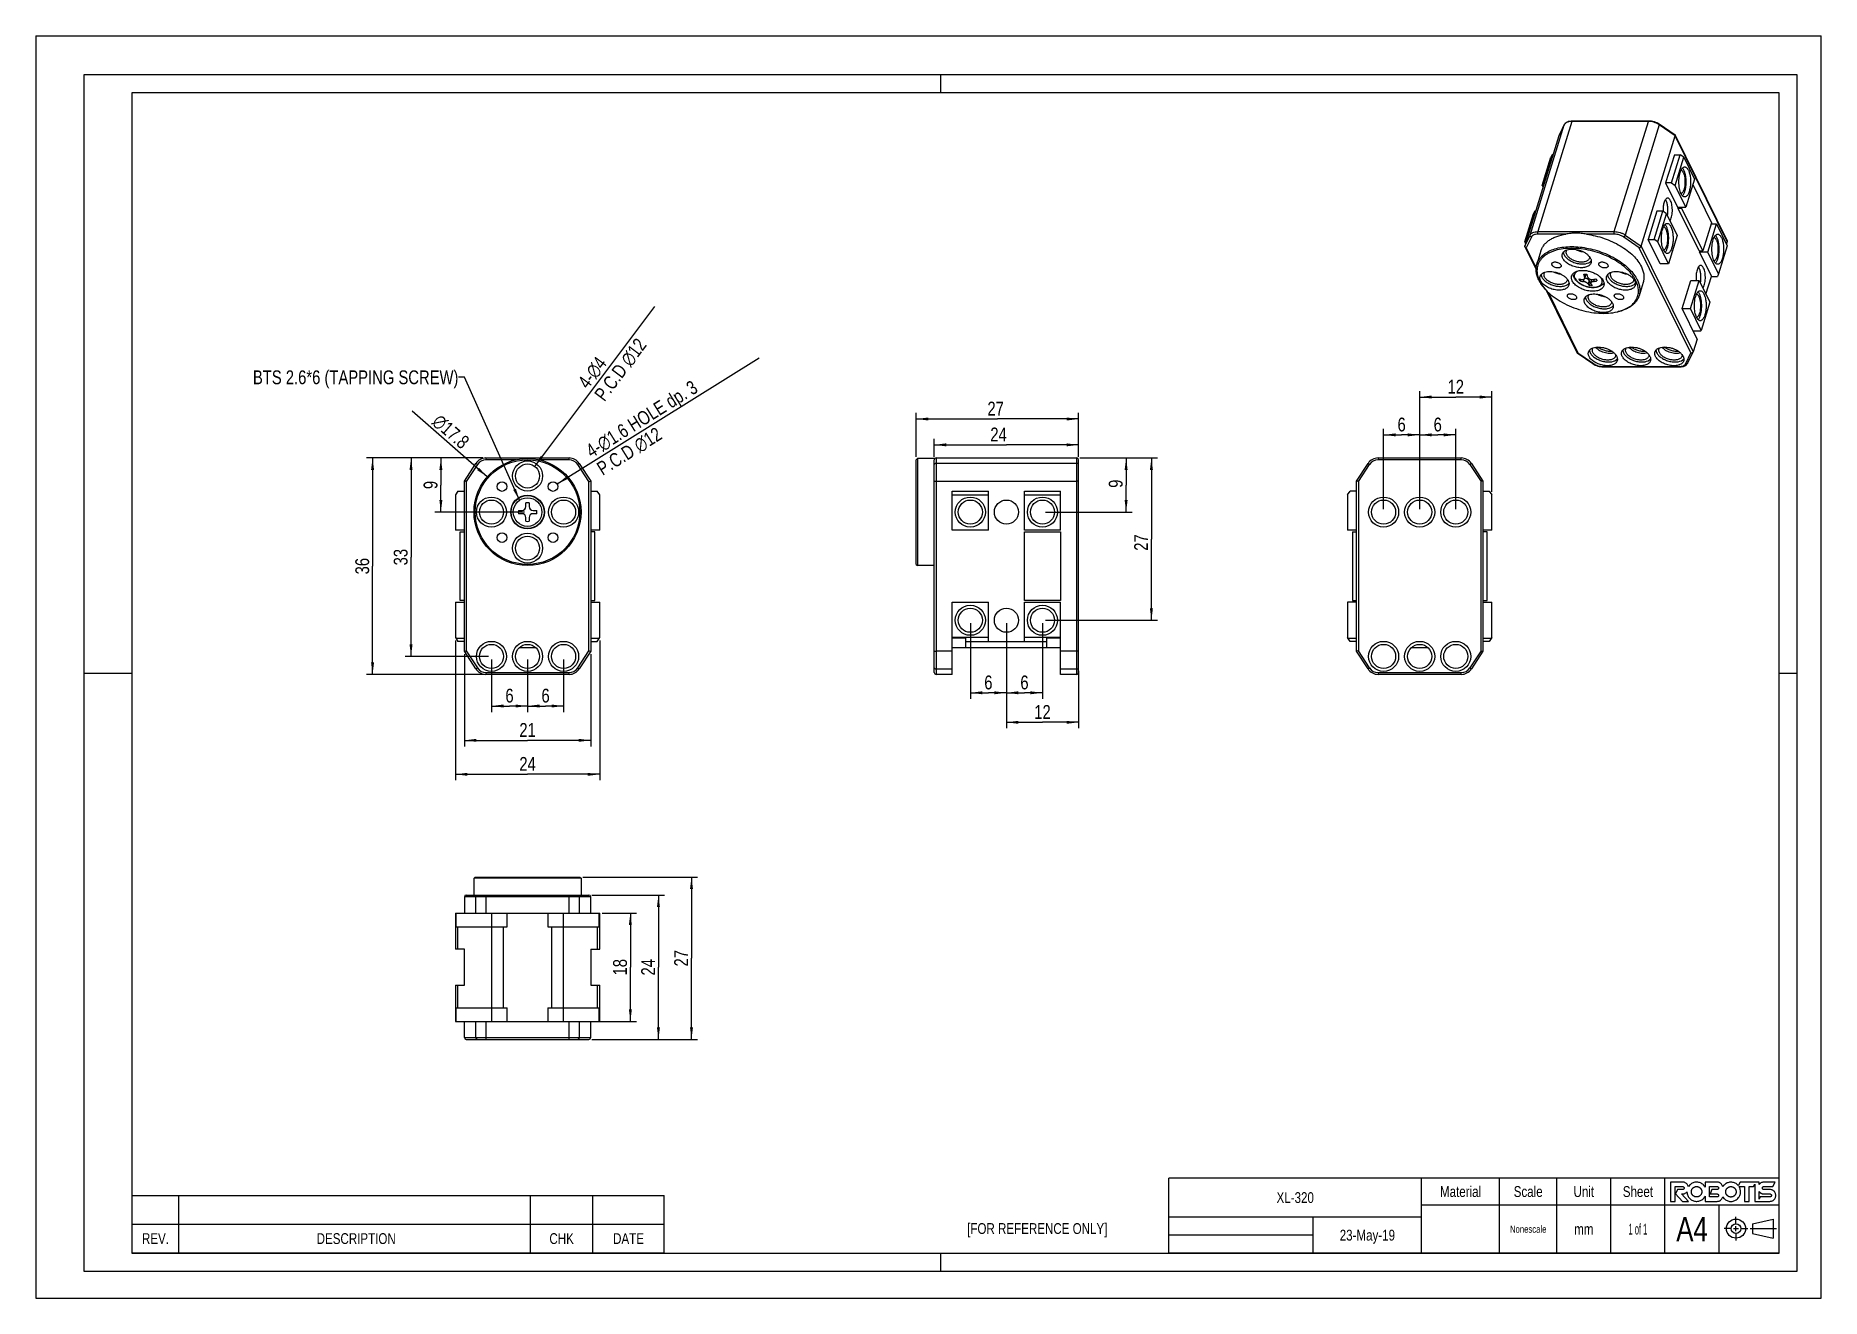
# Model space of a CAD drawing. Header units: millimetres. Extents: x 0 to 297, y 0 to 210.
import ezdxf

# ---------------------------------------------------------------- set-up
doc = ezdxf.new("R2010")
doc.units = ezdxf.units.MM
doc.header["$LTSCALE"] = 16.335
doc.layers.get('0').update_dxf_attribs({"linetype": 'CONTINUOUS'})
doc.layers.add('3_ALL_AXES', color=7, linetype='CONTINUOUS')
doc.layers.add('7_ALL_FEATURES', color=7, linetype='CONTINUOUS')
doc.styles.get("Standard").update_dxf_attribs({"font": 'txt', "width": 0.8})
doc.styles.add('TEXTSTYLE_1', font='gdt', dxfattribs={"width": 0.8})
doc.styles.add('TEXTSTYLE_2', font='txt', dxfattribs={"width": 0.5})
doc.dimstyles.new('DIMSTYLE_1', dxfattribs={"dimtxt": 2.3, "dimasz": 2, "dimexe": 1, "dimexo": 0.5, "dimgap": 0.575, "dimtad": 1, "dimdsep": 46, "dimtxsty": 'Standard', "dimblk": '_FILLED', "dimblk1": '_FILLED', "dimblk2": '_FILLED', "dimcen": 0.09, "dimazin": 2, "dimtp": 0.01, "dimtm": 0.01, "dimtfac": 1, "dimtofl": 0, "dimtmove": 0, "dimatfit": 3, "dimldrblk": '_FILLED', "dimfxl": 0, "dimtolj": 1, "dimarcsym": 0})
doc.dimstyles.new('DIMSTYLE_2', dxfattribs={"dimtxt": 2.3, "dimasz": 2, "dimexe": 1, "dimexo": 0.5, "dimtad": 1, "dimdsep": 46, "dimtxsty": 'Standard', "dimblk": '_FILLED', "dimblk1": '_FILLED', "dimblk2": '_FILLED', "dimcen": 0.09, "dimazin": 2, "dimtp": 0.01, "dimtm": 0.01, "dimtfac": 1, "dimtofl": 0, "dimtmove": 0, "dimatfit": 1, "dimldrblk": '_FILLED', "dimfxl": 0, "dimtolj": 1, "dimarcsym": 0})
doc.dimstyles.get("Standard").update_dxf_attribs({"dimtxt": 2.3, "dimasz": 2, "dimexe": 1, "dimexo": 0.5, "dimtad": 1, "dimdsep": 46, "dimtxsty": 'Standard', "dimblk": '_FILLED', "dimblk1": '_FILLED', "dimblk2": '_FILLED', "dimcen": 0.09, "dimazin": 2, "dimtol": 1, "dimtp": 0.01, "dimtm": 0.01, "dimtfac": 1, "dimtofl": 0, "dimtmove": 0, "dimatfit": 3, "dimldrblk": '_FILLED', "dimfxl": 0, "dimtolj": 1, "dimarcsym": 0})

msp = doc.modelspace()

# ---------------------------------------------------------------- texts
at = {"color": 2, "linetype": 'Continuous', "insert": (70.311, 154.335), "char_height": 2.3, "width": 46, "attachment_point": 3, "line_spacing_factor": 0.9}
msp.add_mtext('BTS 2.6*6 (TAPPING SCREW)', dxfattribs=at)
at = {"color": 7, "linetype": 'Continuous', "line_spacing_factor": 0.9}
for s, insert, char_height, width, attachment_point in [('Material', (237, 18.65), 1.8, 11.52, 2), ('Scale', (248.25, 18.65), 1.8, 7.2, 2), ('Unit', (257.5, 18.65), 1.8, 5.76, 2), ('Sheet', (266.5, 18.65), 1.8, 7.2, 2), ('XL-320', (209.5, 17.65), 1.8, 8.64, 2), ('[FOR REFERENCE ONLY]', (154.932, 12.5), 1.8, 28.8, 1), ('Nonescale', (248.25, 12.1), 1.2, 8.64, 2), ('mm', (257.5, 12.4), 1.8, 2.88, 2), ('A4', (275.5, 13.5), 4, 6.4, 2), ('REV.', (19.917, 10.829), 1.8, 5.76, 2), (' DESCRIPTION', (53.042, 10.829), 1.8, 17.28, 2), ('CHK', (87.479, 10.829), 1.8, 4.32, 2), ('DATE', (98.604, 10.829), 1.8, 5.76, 2), ('23-May-19', (221.5, 11.4), 1.8, 12.96, 2)]:
    msp.add_mtext(s, dxfattribs=dict(at, insert=insert, char_height=char_height, width=width, attachment_point=attachment_point))
at = {"color": 7, "linetype": 'Continuous', "insert": (266.5, 12.4), "char_height": 1.8, "width": 5.4, "attachment_point": 2, "line_spacing_factor": 0.9, "style": 'TEXTSTYLE_2'}
msp.add_mtext('1 of 1', dxfattribs=at)

# ---------------------------------------------------------------- blocks, each defined once
blk = doc.blocks.new('_FILLED')
at = {"color": 0, "linetype": 'ByBlock'}
blk.add_solid([(0, 0), (-1, 0.125), (-1, -0.125)], dxfattribs=at)
blk = doc.blocks.new('*D1')
at = {"color": 2, "linetype": 'Continuous'}
for p, q in [((74.39, 139.77), (55.03, 139.77)), ((56.03, 139.77), (56.03, 121.77)), ((56.03, 103.77), (56.03, 121.77)), ((74.39, 103.77), (55.03, 103.77))]:
    blk.add_line(p, q, dxfattribs=at)
at = {"color": 2, "linetype": 'Continuous', "xscale": 2, "yscale": 2, "zscale": 2}
for p, rotation in [((56.03, 139.77), 90), ((56.03, 103.77), 270)]:
    blk.add_blockref('_FILLED', p, dxfattribs=dict(at, rotation=rotation))
at = {"color": 2, "linetype": 'Continuous', "insert": (53.16, 121.77), "char_height": 2.3, "width": 3.68, "attachment_point": 2, "rotation": 90, "line_spacing_factor": 0.9}
blk.add_mtext('36', dxfattribs=at)
blk = doc.blocks.new('*D2')
at = {"color": 2, "linetype": 'Continuous'}
for p, q in [((74.39, 139.77), (61.43, 139.77)), ((62.43, 139.77), (62.43, 123.27)), ((62.43, 106.77), (62.43, 123.27)), ((75.31, 106.77), (61.43, 106.77))]:
    blk.add_line(p, q, dxfattribs=at)
at = {"color": 2, "linetype": 'Continuous', "xscale": 2, "yscale": 2, "zscale": 2}
for p, rotation in [((62.43, 139.77), 90), ((62.43, 106.77), 270)]:
    blk.add_blockref('_FILLED', p, dxfattribs=dict(at, rotation=rotation))
at = {"color": 2, "linetype": 'Continuous', "insert": (59.55, 123.27), "char_height": 2.3, "width": 3.68, "attachment_point": 2, "rotation": 90, "line_spacing_factor": 0.9}
blk.add_mtext('33', dxfattribs=at)
blk = doc.blocks.new('*D3')
at = {"color": 2, "linetype": 'Continuous'}
for p, q in [((74.39, 139.77), (66.39, 139.77)), ((67.39, 139.77), (67.39, 135.27)), ((67.39, 130.77), (67.39, 135.27)), ((81.31, 130.77), (66.39, 130.77))]:
    blk.add_line(p, q, dxfattribs=at)
at = {"color": 2, "linetype": 'Continuous', "xscale": 2, "yscale": 2, "zscale": 2}
for p, rotation in [((67.39, 139.77), 90), ((67.39, 130.77), 270)]:
    blk.add_blockref('_FILLED', p, dxfattribs=dict(at, rotation=rotation))
at = {"color": 2, "linetype": 'Continuous', "insert": (64.52, 135.27), "char_height": 2.3, "width": 1.84, "attachment_point": 2, "rotation": 90, "line_spacing_factor": 0.9}
blk.add_mtext('9', dxfattribs=at)
blk = doc.blocks.new('*D4')
at = {"color": 2, "linetype": 'Continuous'}
for p, q in [((81.81, 106.27), (81.81, 97.51)), ((87.81, 106.27), (87.81, 97.51)), ((81.81, 98.51), (84.81, 98.51)), ((87.81, 98.51), (84.81, 98.51))]:
    blk.add_line(p, q, dxfattribs=at)
at = {"color": 2, "linetype": 'Continuous', "xscale": 2, "yscale": 2, "zscale": 2, "rotation": 180}
blk.add_blockref('_FILLED', (81.81, 98.51), dxfattribs=at)
at = {"color": 2, "linetype": 'Continuous', "xscale": 2, "yscale": 2, "zscale": 2}
blk.add_blockref('_FILLED', (87.81, 98.51), dxfattribs=at)
at = {"color": 2, "linetype": 'Continuous', "insert": (84.81, 101.39), "char_height": 2.3, "width": 1.84, "attachment_point": 2, "line_spacing_factor": 0.9}
blk.add_mtext('6', dxfattribs=at)
blk = doc.blocks.new('*D5')
at = {"color": 2, "linetype": 'Continuous'}
for p, q in [((71.31, 107.12), (71.31, 91.8)), ((92.31, 107.12), (92.31, 91.8)), ((71.31, 92.8), (81.81, 92.8)), ((92.31, 92.8), (81.81, 92.8))]:
    blk.add_line(p, q, dxfattribs=at)
at = {"color": 2, "linetype": 'Continuous', "xscale": 2, "yscale": 2, "zscale": 2, "rotation": 180}
blk.add_blockref('_FILLED', (71.31, 92.8), dxfattribs=at)
at = {"color": 2, "linetype": 'Continuous', "xscale": 2, "yscale": 2, "zscale": 2}
blk.add_blockref('_FILLED', (92.31, 92.8), dxfattribs=at)
at = {"color": 2, "linetype": 'Continuous', "insert": (81.81, 95.68), "char_height": 2.3, "width": 3.68, "attachment_point": 2, "line_spacing_factor": 0.9}
blk.add_mtext('21', dxfattribs=at)
blk = doc.blocks.new('*D6')
at = {"color": 2, "linetype": 'Continuous'}
for p, q in [((69.81, 109.43), (69.81, 86.15)), ((93.81, 109.43), (93.81, 86.15)), ((69.81, 87.15), (81.81, 87.15)), ((93.81, 87.15), (81.81, 87.15))]:
    blk.add_line(p, q, dxfattribs=at)
at = {"color": 2, "linetype": 'Continuous', "xscale": 2, "yscale": 2, "zscale": 2, "rotation": 180}
blk.add_blockref('_FILLED', (69.81, 87.15), dxfattribs=at)
at = {"color": 2, "linetype": 'Continuous', "xscale": 2, "yscale": 2, "zscale": 2}
blk.add_blockref('_FILLED', (93.81, 87.15), dxfattribs=at)
at = {"color": 2, "linetype": 'Continuous', "insert": (81.81, 90.03), "char_height": 2.3, "width": 3.68, "attachment_point": 2, "line_spacing_factor": 0.9}
blk.add_mtext('24', dxfattribs=at)
blk = doc.blocks.new('*D7')
at = {"color": 2, "linetype": 'Continuous'}
for p, q in [((75.81, 106.27), (75.81, 97.51)), ((81.81, 106.27), (81.81, 97.51)), ((75.81, 98.51), (78.81, 98.51)), ((81.81, 98.51), (78.81, 98.51))]:
    blk.add_line(p, q, dxfattribs=at)
at = {"color": 2, "linetype": 'Continuous', "xscale": 2, "yscale": 2, "zscale": 2, "rotation": 180}
blk.add_blockref('_FILLED', (75.81, 98.51), dxfattribs=at)
at = {"color": 2, "linetype": 'Continuous', "xscale": 2, "yscale": 2, "zscale": 2}
blk.add_blockref('_FILLED', (81.81, 98.51), dxfattribs=at)
at = {"color": 2, "linetype": 'Continuous', "insert": (78.81, 101.39), "char_height": 2.3, "width": 1.84, "attachment_point": 2, "line_spacing_factor": 0.9}
blk.add_mtext('6', dxfattribs=at)
blk = doc.blocks.new('*D8')
at = {"color": 2, "linetype": 'Continuous'}
blk.add_line((83.01, 138.37), (102.97, 164.98), dxfattribs=at)
at = {"color": 2, "linetype": 'Continuous', "xscale": 2, "yscale": 2, "zscale": 2, "rotation": 233.1183564725999}
blk.add_blockref('_FILLED', (83.01, 138.37), dxfattribs=at)
at = {"color": 2, "linetype": 'Continuous', "insert": (90, 152.48), "char_height": 2.3, "width": 17.7867, "attachment_point": 1, "rotation": 53.1184, "line_spacing_factor": 0.9}
blk.add_mtext('4-\\fgdt;{\\fgdt;n}\\ftxt;4\\PP.C.D \\fgdt;{\\fgdt;n}\\ftxt;12', dxfattribs=at)
blk = doc.blocks.new('*D9')
at = {"color": 2, "linetype": 'Continuous'}
blk.add_line((86.73, 135.44), (120.35, 156.43), dxfattribs=at)
at = {"color": 2, "linetype": 'Continuous', "xscale": 2, "yscale": 2, "zscale": 2, "rotation": 211.9808713562}
blk.add_blockref('_FILLED', (86.73, 135.44), dxfattribs=at)
at = {"color": 2, "linetype": 'Continuous', "insert": (91.25, 141.65), "char_height": 2.3, "width": 32.5067, "attachment_point": 1, "rotation": 31.9809, "line_spacing_factor": 0.9}
blk.add_mtext('4-\\fgdt;{\\fgdt;n}\\ftxt;1.6 HOLE dp. 3\\PP.C.D \\fgdt;{\\fgdt;n}\\ftxt;12', dxfattribs=at)
blk = doc.blocks.new('*D10')
at = {"color": 2, "linetype": 'Continuous'}
blk.add_line((75.1, 136.62), (62.6, 147.54), dxfattribs=at)
at = {"color": 2, "linetype": 'Continuous', "xscale": 2, "yscale": 2, "zscale": 2, "rotation": 318.881469853}
blk.add_blockref('_FILLED', (75.1, 136.62), dxfattribs=at)
at = {"color": 2, "linetype": 'Continuous', "insert": (72.34, 142.85), "char_height": 2.3, "width": 10.4267, "attachment_point": 3, "rotation": 318.8815, "line_spacing_factor": 0.9, "style": 'TEXTSTYLE_1'}
blk.add_mtext('{\\fgdt;n}\\ftxt;17.8', dxfattribs=at)
blk = doc.blocks.new('*D11')
at = {"color": 2, "linetype": 'Continuous'}
for p, q in [((173.66, 139.77), (182.37, 139.77)), ((181.37, 139.77), (181.37, 135.27)), ((181.37, 130.77), (181.37, 135.27)), ((167.96, 130.77), (182.37, 130.77))]:
    blk.add_line(p, q, dxfattribs=at)
at = {"color": 2, "linetype": 'Continuous', "xscale": 2, "yscale": 2, "zscale": 2}
for p, rotation in [((181.37, 139.77), 90), ((181.37, 130.77), 270)]:
    blk.add_blockref('_FILLED', p, dxfattribs=dict(at, rotation=rotation))
at = {"color": 2, "linetype": 'Continuous', "insert": (178.49, 135.48), "char_height": 2.3, "width": 1.84, "attachment_point": 2, "rotation": 90, "line_spacing_factor": 0.9}
blk.add_mtext('9', dxfattribs=at)
blk = doc.blocks.new('*D12')
at = {"color": 2, "linetype": 'Continuous'}
for p, q in [((149.46, 139.97), (149.46, 142.95)), ((173.46, 139.97), (173.46, 142.95)), ((149.46, 141.95), (161.46, 141.95)), ((173.46, 141.95), (161.46, 141.95))]:
    blk.add_line(p, q, dxfattribs=at)
at = {"color": 2, "linetype": 'Continuous', "xscale": 2, "yscale": 2, "zscale": 2, "rotation": 180}
blk.add_blockref('_FILLED', (149.46, 141.95), dxfattribs=at)
at = {"color": 2, "linetype": 'Continuous', "xscale": 2, "yscale": 2, "zscale": 2}
blk.add_blockref('_FILLED', (173.46, 141.95), dxfattribs=at)
at = {"color": 2, "linetype": 'Continuous', "insert": (160.15, 144.83), "char_height": 2.3, "width": 3.68, "attachment_point": 2, "line_spacing_factor": 0.9}
blk.add_mtext('24', dxfattribs=at)
blk = doc.blocks.new('*D13')
at = {"color": 2, "linetype": 'Continuous'}
for p, q in [((146.46, 139.97), (146.46, 147.25)), ((146.46, 146.25), (159.96, 146.25)), ((173.46, 146.25), (159.96, 146.25)), ((173.46, 139.97), (173.46, 147.25))]:
    blk.add_line(p, q, dxfattribs=at)
at = {"color": 2, "linetype": 'Continuous', "xscale": 2, "yscale": 2, "zscale": 2, "rotation": 180}
blk.add_blockref('_FILLED', (146.46, 146.25), dxfattribs=at)
at = {"color": 2, "linetype": 'Continuous', "xscale": 2, "yscale": 2, "zscale": 2}
blk.add_blockref('_FILLED', (173.46, 146.25), dxfattribs=at)
at = {"color": 2, "linetype": 'Continuous', "insert": (159.67, 149.13), "char_height": 2.3, "width": 3.68, "attachment_point": 2, "line_spacing_factor": 0.9}
blk.add_mtext('27', dxfattribs=at)
blk = doc.blocks.new('*D14')
at = {"color": 2, "linetype": 'Continuous'}
for p, q in [((173.66, 139.77), (186.58, 139.77)), ((185.58, 139.77), (185.58, 126.27)), ((185.58, 112.77), (185.58, 126.27)), ((167.96, 112.77), (186.58, 112.77))]:
    blk.add_line(p, q, dxfattribs=at)
at = {"color": 2, "linetype": 'Continuous', "xscale": 2, "yscale": 2, "zscale": 2}
for p, rotation in [((185.58, 139.77), 90), ((185.58, 112.77), 270)]:
    blk.add_blockref('_FILLED', p, dxfattribs=dict(at, rotation=rotation))
at = {"color": 2, "linetype": 'Continuous', "insert": (182.71, 125.7), "char_height": 2.3, "width": 3.68, "attachment_point": 2, "rotation": 90, "line_spacing_factor": 0.9}
blk.add_mtext('27', dxfattribs=at)
blk = doc.blocks.new('*D15')
at = {"color": 2, "linetype": 'Continuous'}
for p, q in [((161.46, 112.27), (161.46, 99.71)), ((167.46, 112.27), (167.46, 99.71)), ((161.46, 100.71), (164.46, 100.71)), ((167.46, 100.71), (164.46, 100.71))]:
    blk.add_line(p, q, dxfattribs=at)
at = {"color": 2, "linetype": 'Continuous', "xscale": 2, "yscale": 2, "zscale": 2, "rotation": 180}
blk.add_blockref('_FILLED', (161.46, 100.71), dxfattribs=at)
at = {"color": 2, "linetype": 'Continuous', "xscale": 2, "yscale": 2, "zscale": 2}
blk.add_blockref('_FILLED', (167.46, 100.71), dxfattribs=at)
at = {"color": 2, "linetype": 'Continuous', "insert": (164.46, 103.58), "char_height": 2.3, "width": 1.84, "attachment_point": 2, "line_spacing_factor": 0.9}
blk.add_mtext('6', dxfattribs=at)
blk = doc.blocks.new('*D16')
at = {"color": 2, "linetype": 'Continuous'}
for p, q in [((155.46, 112.27), (155.46, 99.71)), ((161.46, 112.27), (161.46, 99.71)), ((155.46, 100.71), (158.46, 100.71)), ((161.46, 100.71), (158.46, 100.71))]:
    blk.add_line(p, q, dxfattribs=at)
at = {"color": 2, "linetype": 'Continuous', "xscale": 2, "yscale": 2, "zscale": 2, "rotation": 180}
blk.add_blockref('_FILLED', (155.46, 100.71), dxfattribs=at)
at = {"color": 2, "linetype": 'Continuous', "xscale": 2, "yscale": 2, "zscale": 2}
blk.add_blockref('_FILLED', (161.46, 100.71), dxfattribs=at)
at = {"color": 2, "linetype": 'Continuous', "insert": (158.46, 103.58), "char_height": 2.3, "width": 1.84, "attachment_point": 2, "line_spacing_factor": 0.9}
blk.add_mtext('6', dxfattribs=at)
blk = doc.blocks.new('*D17')
at = {"color": 2, "linetype": 'Continuous'}
for p, q in [((161.46, 112.27), (161.46, 94.8)), ((173.46, 104.34), (173.46, 94.8)), ((161.46, 95.8), (167.46, 95.8)), ((173.46, 95.8), (167.46, 95.8))]:
    blk.add_line(p, q, dxfattribs=at)
at = {"color": 2, "linetype": 'Continuous', "xscale": 2, "yscale": 2, "zscale": 2, "rotation": 180}
blk.add_blockref('_FILLED', (161.46, 95.8), dxfattribs=at)
at = {"color": 2, "linetype": 'Continuous', "xscale": 2, "yscale": 2, "zscale": 2}
blk.add_blockref('_FILLED', (173.46, 95.8), dxfattribs=at)
at = {"color": 2, "linetype": 'Continuous', "insert": (167.46, 98.67), "char_height": 2.3, "width": 3.68, "attachment_point": 2, "line_spacing_factor": 0.9}
blk.add_mtext('12', dxfattribs=at)
blk = doc.blocks.new('*D18')
at = {"color": 2, "linetype": 'Continuous'}
for p, q in [((230.2, 131.27), (230.2, 144.61)), ((230.2, 143.61), (233.2, 143.61)), ((236.2, 143.61), (233.2, 143.61)), ((236.2, 131.27), (236.2, 144.61))]:
    blk.add_line(p, q, dxfattribs=at)
at = {"color": 2, "linetype": 'Continuous', "xscale": 2, "yscale": 2, "zscale": 2, "rotation": 180}
blk.add_blockref('_FILLED', (230.2, 143.61), dxfattribs=at)
at = {"color": 2, "linetype": 'Continuous', "xscale": 2, "yscale": 2, "zscale": 2}
blk.add_blockref('_FILLED', (236.2, 143.61), dxfattribs=at)
at = {"color": 2, "linetype": 'Continuous', "insert": (233.2, 146.48), "char_height": 2.3, "width": 1.84, "attachment_point": 2, "line_spacing_factor": 0.9}
blk.add_mtext('6', dxfattribs=at)
blk = doc.blocks.new('*D19')
at = {"color": 2, "linetype": 'Continuous'}
for p, q in [((224.2, 131.27), (224.2, 144.61)), ((224.2, 143.61), (227.2, 143.61)), ((230.2, 143.61), (227.2, 143.61)), ((230.2, 131.27), (230.2, 144.61))]:
    blk.add_line(p, q, dxfattribs=at)
at = {"color": 2, "linetype": 'Continuous', "xscale": 2, "yscale": 2, "zscale": 2, "rotation": 180}
blk.add_blockref('_FILLED', (224.2, 143.61), dxfattribs=at)
at = {"color": 2, "linetype": 'Continuous', "xscale": 2, "yscale": 2, "zscale": 2}
blk.add_blockref('_FILLED', (230.2, 143.61), dxfattribs=at)
at = {"color": 2, "linetype": 'Continuous', "insert": (227.2, 146.48), "char_height": 2.3, "width": 1.84, "attachment_point": 2, "line_spacing_factor": 0.9}
blk.add_mtext('6', dxfattribs=at)
blk = doc.blocks.new('*D20')
at = {"color": 2, "linetype": 'Continuous'}
for p, q in [((230.2, 131.27), (230.2, 150.9)), ((230.2, 149.9), (236.2, 149.9)), ((242.2, 149.9), (236.2, 149.9)), ((242.2, 134.11), (242.2, 150.9))]:
    blk.add_line(p, q, dxfattribs=at)
at = {"color": 2, "linetype": 'Continuous', "xscale": 2, "yscale": 2, "zscale": 2, "rotation": 180}
blk.add_blockref('_FILLED', (230.2, 149.9), dxfattribs=at)
at = {"color": 2, "linetype": 'Continuous', "xscale": 2, "yscale": 2, "zscale": 2}
blk.add_blockref('_FILLED', (242.2, 149.9), dxfattribs=at)
at = {"color": 2, "linetype": 'Continuous', "insert": (236.2, 152.77), "char_height": 2.3, "width": 3.68, "attachment_point": 2, "line_spacing_factor": 0.9}
blk.add_mtext('12', dxfattribs=at)
blk = doc.blocks.new('*D21')
at = {"color": 2, "linetype": 'Continuous'}
for p, q in [((94.22, 64.06), (99.91, 64.06)), ((98.91, 64.06), (98.91, 55.06)), ((98.91, 46.06), (98.91, 55.06)), ((93.51, 46.06), (99.91, 46.06))]:
    blk.add_line(p, q, dxfattribs=at)
at = {"color": 2, "linetype": 'Continuous', "xscale": 2, "yscale": 2, "zscale": 2}
for p, rotation in [((98.91, 64.06), 90), ((98.91, 46.06), 270)]:
    blk.add_blockref('_FILLED', p, dxfattribs=dict(at, rotation=rotation))
at = {"color": 2, "linetype": 'Continuous', "insert": (96.04, 55.06), "char_height": 2.3, "width": 3.68, "attachment_point": 2, "rotation": 90, "line_spacing_factor": 0.9}
blk.add_mtext('18', dxfattribs=at)
blk = doc.blocks.new('*D22')
at = {"color": 2, "linetype": 'Continuous'}
for p, q in [((92.51, 67.06), (104.58, 67.06)), ((103.58, 67.06), (103.58, 55.06)), ((103.58, 43.06), (103.58, 55.06)), ((92.51, 43.06), (104.58, 43.06))]:
    blk.add_line(p, q, dxfattribs=at)
at = {"color": 2, "linetype": 'Continuous', "xscale": 2, "yscale": 2, "zscale": 2}
for p, rotation in [((103.58, 67.06), 90), ((103.58, 43.06), 270)]:
    blk.add_blockref('_FILLED', p, dxfattribs=dict(at, rotation=rotation))
at = {"color": 2, "linetype": 'Continuous', "insert": (100.71, 55.06), "char_height": 2.3, "width": 3.68, "attachment_point": 2, "rotation": 90, "line_spacing_factor": 0.9}
blk.add_mtext('24', dxfattribs=at)
blk = doc.blocks.new('*D23')
at = {"color": 2, "linetype": 'Continuous'}
for p, q in [((91.01, 70.06), (110.08, 70.06)), ((109.08, 70.06), (109.08, 56.56)), ((109.08, 43.06), (109.08, 56.56)), ((92.51, 43.06), (110.08, 43.06))]:
    blk.add_line(p, q, dxfattribs=at)
at = {"color": 2, "linetype": 'Continuous', "xscale": 2, "yscale": 2, "zscale": 2}
for p, rotation in [((109.08, 70.06), 90), ((109.08, 43.06), 270)]:
    blk.add_blockref('_FILLED', p, dxfattribs=dict(at, rotation=rotation))
at = {"color": 2, "linetype": 'Continuous', "insert": (106.2, 56.56), "char_height": 2.3, "width": 3.68, "attachment_point": 2, "rotation": 90, "line_spacing_factor": 0.9}
blk.add_mtext('27', dxfattribs=at)

# ---------------------------------------------------------------- dimensions: what is measured, and where the dimension line sits
at = {"color": 2, "linetype": 'Continuous'}
for p1, p2, text, picture, middle in [((83.009, 138.369), (80.608, 135.169), '4-%%c<>\\PP.C.D %%c12', '*D8', (97.637, 156.83)), ((86.73, 135.435), (85.373, 134.588), '4-%%c<> HOLE dp. 3\\PP.C.D %%c12', '*D9', (105.645, 147.817)), ((75.104, 136.622), (88.513, 124.916), '%%c<>', '*D10', (67.658, 145.411))]:
    dim = msp.add_diameter_dim_2p(p1=p1, p2=p2, text=text, dimstyle='DIMSTYLE_2', override={"dimpost": '<>'}, dxfattribs=at)
    dim.commit()
    dim.dimension.update_dxf_attribs({"geometry": picture, "text_midpoint": middle, "dimtype": 163})
for base, p1, p2, angle, picture, middle in [((230.201, 149.897), (242.201, 133.61), (230.201, 130.769), 180, '*D20', (236.431, 149.897)), ((224.201, 143.607), (230.201, 130.769), (224.201, 130.769), 180, '*D19', (227.201, 143.607)), ((56.031, 103.769), (74.894, 139.769), (74.894, 103.769), 270, '*D1', (56.031, 121.769)), ((62.427, 106.769), (74.894, 139.769), (75.808, 106.769), 270, '*D2', (62.427, 123.327)), ((67.394, 130.769), (74.894, 139.769), (81.808, 130.769), 270, '*D3', (67.394, 135.269)), ((181.369, 130.769), (173.158, 139.769), (167.458, 130.769), 270, '*D11', (181.369, 135.476)), ((185.581, 112.769), (173.158, 139.769), (167.458, 112.769), 270, '*D14', (185.581, 125.702)), ((155.458, 100.71), (161.458, 112.769), (155.458, 112.769), 180, '*D16', (158.458, 100.71)), ((161.458, 100.71), (167.458, 112.769), (161.458, 112.769), 180, '*D15', (164.458, 100.71)), ((161.458, 95.8), (173.458, 104.843), (161.458, 112.769), 180, '*D17', (167.688, 95.8)), ((81.808, 98.512), (87.808, 106.769), (81.808, 106.769), 180, '*D4', (84.808, 98.512)), ((109.078, 43.06), (90.508, 70.06), (92.008, 43.06), 270, '*D23', (109.078, 56.56)), ((103.585, 43.06), (92.008, 67.06), (92.008, 43.06), 270, '*D22', (103.585, 55.118)), ((98.911, 46.06), (93.721, 64.06), (93.008, 46.06), 270, '*D21', (98.911, 55.348))]:
    dim = msp.add_linear_dim(base=base, p1=p1, p2=p2, angle=angle, dimstyle='DIMSTYLE_1', dxfattribs=at)
    dim.commit()
    dim.dimension.update_dxf_attribs({"geometry": picture, "text_midpoint": middle, "dimtype": 160})
for base, p1, p2, picture, middle in [((173.458, 146.254), (146.458, 139.469), (173.458, 139.469), '*D13', (159.671, 146.254)), ((236.201, 143.607), (230.201, 130.769), (236.201, 130.769), '*D18', (233.201, 143.607)), ((173.458, 141.951), (149.458, 139.469), (173.458, 139.469), '*D12', (160.209, 141.951)), ((93.808, 87.151), (69.808, 109.929), (93.808, 109.929), '*D6', (81.866, 87.151)), ((92.308, 92.802), (71.308, 107.619), (92.308, 107.619), '*D5', (81.578, 92.802)), ((81.808, 98.512), (75.808, 106.769), (81.808, 106.769), '*D7', (78.808, 98.512))]:
    dim = msp.add_linear_dim(base=base, p1=p1, p2=p2, dimstyle='DIMSTYLE_1', dxfattribs=at)
    dim.commit()
    dim.dimension.update_dxf_attribs({"geometry": picture, "text_midpoint": middle, "dimtype": 160})

# ---------------------------------------------------------------- linework, layer by layer
at = {"color": 7, "linetype": 'Continuous'}
for p, q in [((0, 210), (0, 0)), ((0, 210), (297, 210)), ((297, 0), (297, 210)), ((8, 203.5), (8, 4.5)), ((293, 203.5), (8, 203.5)), ((150.5, 203.5), (150.5, 200.5)), ((293, 4.5), (293, 203.5)), ((8, 104), (16, 104)), ((290, 104), (293, 104)), ((273.93, 19.315), (271.945, 19.315)), ((271.945, 19.315), (271.945, 16.121)), ((272.675, 18.585), (273.93, 18.585)), ((272.675, 16.121), (272.675, 18.585)), ((273.086, 18.081), (272.766, 17.353)), ((273.93, 18.081), (273.086, 18.081)), ((274.052, 19.308), (273.93, 19.315)), ((273.93, 18.585), (273.951, 18.584)), ((273.951, 18.082), (273.93, 18.081)), ((273.951, 18.584), (274.009, 18.573)), ((274.009, 18.093), (273.951, 18.082)), ((274.009, 18.573), (274.036, 18.563)), ((274.036, 18.104), (274.009, 18.093)), ((274.036, 18.563), (274.061, 18.549)), ((274.061, 18.117), (274.036, 18.104)), ((274.167, 19.288), (274.052, 19.308)), ((274.061, 18.549), (274.108, 18.512)), ((274.108, 18.155), (274.061, 18.117)), ((274.108, 18.512), (274.145, 18.465)), ((274.145, 18.202), (274.108, 18.155)), ((274.145, 18.465), (274.159, 18.44)), ((274.159, 18.227), (274.145, 18.202)), ((274.159, 18.44), (274.169, 18.413)), ((274.169, 18.254), (274.159, 18.227)), ((274.276, 19.255), (274.167, 19.288)), ((274.169, 18.413), (274.18, 18.354)), ((274.18, 18.312), (274.169, 18.254)), ((274.18, 18.354), (274.181, 18.333)), ((274.181, 18.333), (274.18, 18.312)), ((274.38, 19.208), (274.276, 19.255)), ((274.479, 19.148), (274.38, 19.208)), ((274.572, 19.075), (274.479, 19.148)), ((274.623, 19.027), (274.572, 19.075)), ((274.687, 18.957), (274.623, 19.027)), ((274.757, 18.863), (274.687, 18.957)), ((274.814, 18.763), (274.757, 18.863)), ((274.858, 18.658), (274.814, 18.763)), ((274.888, 18.547), (274.858, 18.658)), ((274.973, 18.67), (274.888, 18.547)), ((275.072, 18.789), (274.973, 18.67)), ((275.128, 18.847), (275.072, 18.789)), ((275.169, 18.887), (275.128, 18.847)), ((275.287, 18.988), (275.169, 18.887)), ((275.409, 19.075), (275.287, 18.988)), ((275.392, 17.788), (275.396, 17.83)), ((275.396, 17.83), (275.402, 17.871)), ((275.402, 17.871), (275.41, 17.912)), ((275.536, 19.148), (275.409, 19.075)), ((275.41, 17.912), (275.419, 17.951)), ((275.419, 17.951), (275.43, 17.989)), ((275.43, 17.989), (275.443, 18.026)), ((275.443, 18.026), (275.451, 18.045)), ((275.451, 18.045), (275.458, 18.063)), ((275.458, 18.063), (275.475, 18.099)), ((275.475, 18.099), (275.493, 18.134)), ((275.493, 18.134), (275.514, 18.169)), ((275.514, 18.169), (275.536, 18.202)), ((275.668, 19.208), (275.536, 19.148)), ((275.536, 18.202), (275.56, 18.236)), ((275.56, 18.236), (275.586, 18.268)), ((275.586, 18.268), (275.615, 18.3)), ((275.615, 18.3), (275.645, 18.332)), ((275.645, 18.332), (275.661, 18.347)), ((275.661, 18.347), (275.693, 18.376)), ((275.806, 19.254), (275.668, 19.208)), ((275.693, 18.376), (275.726, 18.404)), ((275.726, 18.404), (275.759, 18.429)), ((275.759, 18.429), (275.793, 18.452)), ((275.793, 18.452), (275.828, 18.473)), ((275.949, 19.288), (275.806, 19.254)), ((275.828, 18.473), (275.863, 18.493)), ((275.863, 18.493), (275.899, 18.51)), ((275.899, 18.51), (275.935, 18.526)), ((275.935, 18.526), (275.972, 18.539)), ((276.099, 19.308), (275.949, 19.288)), ((275.972, 18.539), (276.01, 18.551)), ((276.01, 18.551), (276.049, 18.562)), ((276.049, 18.562), (276.089, 18.57)), ((276.089, 18.57), (276.129, 18.577)), ((276.257, 19.315), (276.099, 19.308)), ((276.129, 18.577), (276.171, 18.581)), ((276.171, 18.581), (276.213, 18.584)), ((276.213, 18.584), (276.257, 18.585)), ((276.315, 19.314), (276.257, 19.315)), ((276.257, 18.585), (276.282, 18.585)), ((276.282, 18.585), (276.325, 18.583)), ((276.469, 19.302), (276.315, 19.314)), ((276.325, 18.583), (276.367, 18.579)), ((276.367, 18.579), (276.409, 18.573)), ((276.409, 18.573), (276.449, 18.566)), ((276.449, 18.566), (276.488, 18.556)), ((276.617, 19.277), (276.469, 19.302)), ((276.488, 18.556), (276.527, 18.545)), ((276.527, 18.545), (276.564, 18.532)), ((276.564, 18.532), (276.601, 18.517)), ((276.601, 18.517), (276.637, 18.501)), ((276.758, 19.239), (276.617, 19.277)), ((276.637, 18.501), (276.672, 18.483)), ((276.672, 18.483), (276.707, 18.462)), ((276.707, 18.462), (276.741, 18.44)), ((276.741, 18.44), (276.774, 18.416)), ((276.894, 19.188), (276.758, 19.239)), ((276.774, 18.416), (276.807, 18.39)), ((276.807, 18.39), (276.839, 18.362)), ((276.839, 18.362), (276.871, 18.332)), ((276.871, 18.332), (276.901, 18.3)), ((277.024, 19.123), (276.894, 19.188)), ((276.901, 18.3), (276.929, 18.268)), ((276.929, 18.268), (276.955, 18.235)), ((276.955, 18.235), (276.979, 18.202)), ((276.979, 18.202), (277.001, 18.168)), ((277.001, 18.168), (277.021, 18.134)), ((277.021, 18.134), (277.04, 18.098)), ((277.149, 19.045), (277.024, 19.123)), ((277.04, 18.098), (277.056, 18.062)), ((277.056, 18.062), (277.071, 18.025)), ((277.071, 18.025), (277.084, 17.988)), ((277.084, 17.988), (277.095, 17.949)), ((277.095, 17.949), (277.105, 17.91)), ((277.105, 17.91), (277.112, 17.87)), ((277.112, 17.87), (277.118, 17.828)), ((277.118, 17.828), (277.122, 17.786)), ((277.27, 18.954), (277.149, 19.045)), ((277.386, 18.847), (277.27, 18.954)), ((277.405, 18.827), (277.386, 18.847)), ((277.509, 18.711), (277.405, 18.827)), ((277.598, 18.589), (277.509, 18.711)), ((277.674, 18.462), (277.598, 18.589)), ((279.659, 19.315), (277.674, 19.315)), ((277.674, 19.315), (277.674, 18.462)), ((278.404, 18.585), (279.659, 18.585)), ((278.404, 16.851), (278.404, 18.585)), ((278.815, 18.081), (278.495, 17.352)), ((279.659, 18.081), (278.815, 18.081)), ((279.781, 19.308), (279.659, 19.315)), ((279.659, 18.585), (279.665, 18.585)), ((279.665, 18.081), (279.659, 18.081)), ((279.665, 18.585), (279.687, 18.584)), ((279.687, 18.083), (279.665, 18.081)), ((279.687, 18.584), (279.709, 18.581)), ((279.709, 18.086), (279.687, 18.083)), ((279.709, 18.581), (279.729, 18.576)), ((279.729, 18.091), (279.709, 18.086)), ((279.729, 18.576), (279.749, 18.57)), ((279.749, 18.097), (279.729, 18.091)), ((279.749, 18.57), (279.759, 18.566)), ((279.759, 18.101), (279.749, 18.097)), ((279.759, 18.566), (279.768, 18.562)), ((279.768, 18.105), (279.759, 18.101)), ((279.768, 18.562), (279.786, 18.552)), ((279.786, 18.115), (279.768, 18.105)), ((279.896, 19.288), (279.781, 19.308)), ((279.786, 18.552), (279.804, 18.54)), ((279.804, 18.126), (279.786, 18.115)), ((279.804, 18.54), (279.821, 18.527)), ((279.821, 18.14), (279.804, 18.126)), ((279.821, 18.527), (279.837, 18.512)), ((279.837, 18.155), (279.821, 18.14)), ((279.837, 18.512), (279.852, 18.495)), ((279.852, 18.171), (279.837, 18.155)), ((279.852, 18.495), (279.866, 18.478)), ((279.866, 18.188), (279.852, 18.171)), ((279.866, 18.478), (279.877, 18.461)), ((279.877, 18.206), (279.866, 18.188)), ((279.877, 18.461), (279.887, 18.442)), ((279.887, 18.224), (279.877, 18.206)), ((279.887, 18.442), (279.891, 18.433)), ((279.891, 18.234), (279.887, 18.224)), ((279.891, 18.433), (279.895, 18.423)), ((279.895, 18.243), (279.891, 18.234)), ((279.895, 18.423), (279.901, 18.403)), ((279.901, 18.263), (279.895, 18.243)), ((280.006, 19.255), (279.896, 19.288)), ((279.901, 18.403), (279.906, 18.383)), ((279.906, 18.284), (279.901, 18.263)), ((279.906, 18.383), (279.909, 18.361)), ((279.909, 18.306), (279.906, 18.284)), ((279.909, 18.361), (279.91, 18.338)), ((279.91, 18.328), (279.909, 18.306)), ((279.91, 18.338), (279.91, 18.333)), ((279.91, 18.333), (279.91, 18.328)), ((280.058, 19.233), (280.006, 19.255)), ((280.109, 19.208), (280.058, 19.233)), ((280.208, 19.149), (280.109, 19.208)), ((280.302, 19.075), (280.208, 19.149)), ((280.352, 19.027), (280.302, 19.075)), ((280.41, 18.965), (280.352, 19.027)), ((280.481, 18.871), (280.41, 18.965)), ((280.539, 18.772), (280.481, 18.871)), ((280.584, 18.667), (280.539, 18.772)), ((280.615, 18.556), (280.584, 18.667)), ((280.703, 18.68), (280.615, 18.556)), ((280.804, 18.798), (280.703, 18.68)), ((280.842, 18.838), (280.804, 18.798)), ((280.959, 18.944), (280.842, 18.838)), ((281.079, 19.036), (280.959, 18.944)), ((281.204, 19.114), (281.079, 19.036)), ((281.107, 17.779), (281.111, 17.821)), ((281.111, 17.821), (281.117, 17.862)), ((281.117, 17.862), (281.124, 17.902)), ((281.124, 17.902), (281.134, 17.941)), ((281.134, 17.941), (281.145, 17.979)), ((281.145, 17.979), (281.158, 18.017)), ((281.158, 18.017), (281.173, 18.054)), ((281.173, 18.054), (281.19, 18.089)), ((281.19, 18.089), (281.208, 18.125)), ((281.334, 19.178), (281.204, 19.114)), ((281.208, 18.125), (281.229, 18.159)), ((281.229, 18.159), (281.251, 18.193)), ((281.251, 18.193), (281.275, 18.226)), ((281.275, 18.226), (281.301, 18.259)), ((281.301, 18.259), (281.33, 18.291)), ((281.33, 18.291), (281.36, 18.322)), ((281.47, 19.229), (281.334, 19.178)), ((281.36, 18.322), (281.375, 18.337)), ((281.375, 18.337), (281.408, 18.367)), ((281.408, 18.367), (281.441, 18.394)), ((281.441, 18.394), (281.474, 18.419)), ((281.611, 19.267), (281.47, 19.229)), ((281.474, 18.419), (281.508, 18.442)), ((281.508, 18.442), (281.542, 18.464)), ((281.542, 18.464), (281.578, 18.483)), ((281.578, 18.483), (281.613, 18.5)), ((281.759, 19.293), (281.611, 19.267)), ((281.613, 18.5), (281.65, 18.516)), ((281.65, 18.516), (281.687, 18.53)), ((281.687, 18.53), (281.725, 18.542)), ((281.725, 18.542), (281.764, 18.552)), ((281.914, 19.304), (281.759, 19.293)), ((281.764, 18.552), (281.804, 18.561)), ((281.804, 18.561), (281.844, 18.567)), ((281.844, 18.567), (281.886, 18.572)), ((281.886, 18.572), (281.928, 18.575)), ((281.972, 19.305), (281.914, 19.304)), ((281.928, 18.575), (281.972, 18.576)), ((282.129, 19.298), (281.972, 19.305)), ((281.972, 18.576), (281.996, 18.575)), ((281.996, 18.575), (282.04, 18.573)), ((282.04, 18.573), (282.082, 18.569)), ((282.082, 18.569), (282.123, 18.564)), ((282.123, 18.564), (282.164, 18.556)), ((282.279, 19.278), (282.129, 19.298)), ((282.164, 18.556), (282.203, 18.547)), ((282.203, 18.547), (282.242, 18.536)), ((282.242, 18.536), (282.279, 18.523)), ((282.423, 19.245), (282.279, 19.278)), ((282.279, 18.523), (282.316, 18.508)), ((282.316, 18.508), (282.352, 18.491)), ((282.352, 18.491), (282.387, 18.473)), ((282.387, 18.473), (282.422, 18.453)), ((282.422, 18.453), (282.456, 18.431)), ((282.56, 19.198), (282.423, 19.245)), ((282.456, 18.431), (282.489, 18.407)), ((282.489, 18.407), (282.522, 18.381)), ((282.522, 18.381), (282.554, 18.353)), ((282.554, 18.353), (282.586, 18.322)), ((282.693, 19.138), (282.56, 19.198)), ((282.586, 18.322), (282.616, 18.291)), ((282.616, 18.291), (282.644, 18.259)), ((282.644, 18.259), (282.67, 18.226)), ((282.67, 18.226), (282.694, 18.193)), ((282.819, 19.066), (282.693, 19.138)), ((282.694, 18.193), (282.716, 18.159)), ((282.716, 18.159), (282.736, 18.124)), ((282.736, 18.124), (282.755, 18.088)), ((282.755, 18.088), (282.771, 18.052)), ((282.771, 18.052), (282.786, 18.016)), ((282.786, 18.016), (282.799, 17.978)), ((282.799, 17.978), (282.81, 17.939)), ((282.81, 17.939), (282.819, 17.9)), ((282.942, 18.979), (282.819, 19.066)), ((282.819, 17.9), (282.827, 17.86)), ((282.827, 17.86), (282.833, 17.819)), ((283.059, 18.878), (282.942, 18.979)), ((283.101, 18.838), (283.059, 18.878)), ((283.2, 18.729), (283.101, 18.838)), ((283.494, 19.316), (283.2, 18.729)), ((283.308, 18.587), (284.25, 18.587)), ((283.385, 18.461), (283.308, 18.587)), ((283.448, 18.33), (283.385, 18.461)), ((283.497, 18.194), (283.448, 18.33)), ((285.921, 19.316), (283.494, 19.316)), ((283.534, 18.052), (283.497, 18.194)), ((283.558, 17.904), (283.534, 18.052)), ((283.568, 17.748), (283.558, 17.904)), ((284.25, 18.587), (284.25, 16.123)), ((284.981, 18.587), (285.732, 18.587)), ((284.981, 16.123), (284.981, 18.587)), ((285.732, 18.587), (285.921, 18.965)), ((286.65, 19.317), (285.921, 19.317)), ((285.921, 19.317), (285.921, 19.316)), ((285.921, 18.965), (285.921, 16.124)), ((286.65, 18.901), (286.65, 19.317)), ((286.683, 18.944), (286.65, 18.901)), ((286.758, 19.028), (286.683, 18.944)), ((286.849, 19.11), (286.758, 19.028)), ((286.945, 19.177), (286.849, 19.11)), ((287.046, 19.231), (286.945, 19.177)), ((287.098, 19.253), (287.046, 19.231)), ((287.152, 19.271), (287.098, 19.253)), ((287.264, 19.299), (287.152, 19.271)), ((287.201, 18.355), (287.212, 18.413)), ((287.201, 18.335), (287.201, 18.355)), ((287.201, 18.314), (287.201, 18.335)), ((287.212, 18.256), (287.201, 18.314)), ((287.212, 18.413), (287.223, 18.44)), ((287.223, 18.229), (287.212, 18.256)), ((287.223, 18.44), (287.236, 18.466)), ((287.236, 18.203), (287.223, 18.229)), ((287.236, 18.466), (287.274, 18.513)), ((287.274, 18.157), (287.236, 18.203)), ((287.382, 19.313), (287.264, 19.299)), ((287.274, 18.513), (287.32, 18.55)), ((287.32, 18.119), (287.274, 18.157)), ((287.32, 18.55), (287.346, 18.563)), ((287.346, 18.106), (287.32, 18.119)), ((287.346, 18.563), (287.373, 18.574)), ((287.373, 18.095), (287.346, 18.106)), ((287.373, 18.574), (287.431, 18.585)), ((287.431, 18.084), (287.373, 18.095)), ((287.452, 19.315), (287.382, 19.313)), ((287.431, 18.585), (287.452, 18.585)), ((287.452, 18.084), (287.431, 18.084)), ((289.322, 19.315), (287.452, 19.315)), ((287.452, 18.585), (288.957, 18.585)), ((288.455, 18.084), (287.452, 18.084)), ((288.578, 18.077), (288.455, 18.084)), ((288.693, 18.057), (288.578, 18.077)), ((288.802, 18.023), (288.693, 18.057)), ((288.855, 18.002), (288.802, 18.023)), ((288.906, 17.977), (288.855, 18.002)), ((289.005, 17.917), (288.906, 17.977)), ((288.957, 18.585), (289.322, 19.315)), ((289.098, 17.844), (289.005, 17.917)), ((289.149, 17.796), (289.098, 17.844)), ((271.945, 16.121), (272.675, 16.121)), ((272.766, 17.353), (273.898, 16.121)), ((273.767, 17.353), (273.931, 17.352)), ((274.911, 16.121), (273.767, 17.353)), ((273.898, 16.121), (274.911, 16.121)), ((273.931, 17.352), (274.053, 17.359)), ((274.053, 17.359), (274.168, 17.379)), ((274.168, 17.379), (274.277, 17.412)), ((274.277, 17.412), (274.33, 17.434)), ((274.33, 17.434), (274.381, 17.459)), ((274.381, 17.459), (274.479, 17.518)), ((274.479, 17.518), (274.573, 17.592)), ((274.573, 17.592), (274.623, 17.64)), ((274.623, 17.64), (274.661, 17.681)), ((274.661, 17.681), (274.661, 17.661)), ((274.661, 17.661), (274.673, 17.505)), ((274.673, 17.505), (274.698, 17.358)), ((274.698, 17.358), (274.736, 17.216)), ((274.736, 17.216), (274.788, 17.081)), ((274.788, 17.081), (274.852, 16.95)), ((274.852, 16.95), (274.93, 16.825)), ((274.93, 16.825), (275.021, 16.705)), ((275.021, 16.705), (275.128, 16.589)), ((275.128, 16.589), (275.244, 16.482)), ((275.244, 16.482), (275.364, 16.39)), ((275.364, 16.39), (275.49, 16.313)), ((275.39, 17.745), (275.392, 17.788)), ((275.39, 17.718), (275.39, 17.745)), ((275.39, 17.691), (275.39, 17.718)), ((275.392, 17.647), (275.39, 17.691)), ((275.396, 17.605), (275.392, 17.647)), ((275.402, 17.564), (275.396, 17.605)), ((275.41, 17.524), (275.402, 17.564)), ((275.419, 17.485), (275.41, 17.524)), ((275.43, 17.447), (275.419, 17.485)), ((275.443, 17.409), (275.43, 17.447)), ((275.451, 17.391), (275.443, 17.409)), ((275.458, 17.373), (275.451, 17.391)), ((275.475, 17.337), (275.458, 17.373)), ((275.493, 17.302), (275.475, 17.337)), ((275.49, 16.313), (275.62, 16.248)), ((275.514, 17.267), (275.493, 17.302)), ((275.536, 17.233), (275.514, 17.267)), ((275.56, 17.2), (275.536, 17.233)), ((275.586, 17.168), (275.56, 17.2)), ((275.615, 17.136), (275.586, 17.168)), ((275.645, 17.104), (275.615, 17.136)), ((275.62, 16.248), (275.755, 16.197)), ((275.661, 17.089), (275.645, 17.104)), ((275.693, 17.06), (275.661, 17.089)), ((275.726, 17.032), (275.693, 17.06)), ((275.759, 17.007), (275.726, 17.032)), ((275.755, 16.197), (275.896, 16.159)), ((275.793, 16.984), (275.759, 17.007)), ((275.828, 16.963), (275.793, 16.984)), ((275.863, 16.943), (275.828, 16.963)), ((275.899, 16.926), (275.863, 16.943)), ((275.896, 16.159), (276.044, 16.134)), ((275.935, 16.91), (275.899, 16.926)), ((275.972, 16.896), (275.935, 16.91)), ((276.01, 16.884), (275.972, 16.896)), ((276.049, 16.874), (276.01, 16.884)), ((276.044, 16.134), (276.199, 16.122)), ((276.089, 16.866), (276.049, 16.874)), ((276.129, 16.859), (276.089, 16.866)), ((276.171, 16.855), (276.129, 16.859)), ((276.213, 16.852), (276.171, 16.855)), ((276.199, 16.122), (276.257, 16.121)), ((276.257, 16.851), (276.213, 16.852)), ((276.282, 16.851), (276.257, 16.851)), ((276.257, 16.121), (276.315, 16.122)), ((276.325, 16.853), (276.282, 16.851)), ((276.315, 16.122), (276.469, 16.134)), ((276.367, 16.857), (276.325, 16.853)), ((276.409, 16.863), (276.367, 16.857)), ((276.449, 16.87), (276.409, 16.863)), ((276.488, 16.88), (276.449, 16.87)), ((276.469, 16.134), (276.617, 16.159)), ((276.527, 16.891), (276.488, 16.88)), ((276.564, 16.904), (276.527, 16.891)), ((276.601, 16.918), (276.564, 16.904)), ((276.637, 16.935), (276.601, 16.918)), ((276.617, 16.159), (276.758, 16.197)), ((276.672, 16.953), (276.637, 16.935)), ((276.707, 16.974), (276.672, 16.953)), ((276.741, 16.996), (276.707, 16.974)), ((276.774, 17.02), (276.741, 16.996)), ((276.758, 16.197), (276.894, 16.248)), ((276.807, 17.046), (276.774, 17.02)), ((276.839, 17.074), (276.807, 17.046)), ((276.871, 17.104), (276.839, 17.074)), ((276.901, 17.136), (276.871, 17.104)), ((276.894, 16.248), (277.024, 16.313)), ((276.929, 17.168), (276.901, 17.136)), ((276.955, 17.2), (276.929, 17.168)), ((276.979, 17.234), (276.955, 17.2)), ((277.001, 17.268), (276.979, 17.234)), ((277.021, 17.302), (277.001, 17.268)), ((277.04, 17.338), (277.021, 17.302)), ((277.024, 16.313), (277.149, 16.39)), ((277.056, 17.374), (277.04, 17.338)), ((277.071, 17.41), (277.056, 17.374)), ((277.084, 17.448), (277.071, 17.41)), ((277.095, 17.486), (277.084, 17.448)), ((277.104, 17.526), (277.095, 17.486)), ((277.112, 17.566), (277.104, 17.526)), ((277.118, 17.607), (277.112, 17.566)), ((277.122, 17.65), (277.118, 17.607)), ((277.122, 17.786), (277.124, 17.743)), ((277.124, 17.693), (277.122, 17.65)), ((277.124, 17.743), (277.124, 17.718)), ((277.124, 17.718), (277.124, 17.693)), ((277.149, 16.39), (277.27, 16.482)), ((277.27, 16.482), (277.386, 16.589)), ((277.386, 16.589), (277.405, 16.608)), ((277.405, 16.608), (277.509, 16.725)), ((277.509, 16.725), (277.598, 16.847)), ((277.598, 16.847), (277.674, 16.974)), ((277.674, 16.974), (277.674, 16.121)), ((277.674, 16.121), (279.659, 16.121)), ((279.659, 16.851), (278.404, 16.851)), ((278.495, 17.352), (279.659, 17.352)), ((279.659, 17.352), (279.664, 17.352)), ((279.664, 16.851), (279.659, 16.851)), ((279.659, 16.121), (279.781, 16.128)), ((279.664, 17.352), (279.687, 17.351)), ((279.687, 16.852), (279.664, 16.851)), ((279.687, 17.351), (279.708, 17.348)), ((279.708, 16.855), (279.687, 16.852)), ((279.708, 17.348), (279.729, 17.343)), ((279.729, 16.86), (279.708, 16.855)), ((279.729, 17.343), (279.749, 17.337)), ((279.749, 16.866), (279.729, 16.86)), ((279.749, 17.337), (279.758, 17.333)), ((279.758, 16.87), (279.749, 16.866)), ((279.758, 17.333), (279.768, 17.329)), ((279.768, 16.874), (279.758, 16.87)), ((279.768, 17.329), (279.786, 17.319)), ((279.786, 16.884), (279.768, 16.874)), ((279.781, 16.128), (279.897, 16.148)), ((279.786, 17.319), (279.804, 17.308)), ((279.804, 16.895), (279.786, 16.884)), ((279.804, 17.308), (279.821, 17.294)), ((279.821, 16.908), (279.804, 16.895)), ((279.821, 17.294), (279.837, 17.279)), ((279.837, 16.924), (279.821, 16.908)), ((279.837, 17.279), (279.852, 17.263)), ((279.852, 16.94), (279.837, 16.924)), ((279.852, 17.263), (279.866, 17.246)), ((279.866, 16.957), (279.852, 16.94)), ((279.866, 17.246), (279.877, 17.228)), ((279.877, 16.975), (279.866, 16.957)), ((279.877, 17.228), (279.887, 17.21)), ((279.887, 16.993), (279.877, 16.975)), ((279.887, 17.21), (279.891, 17.2)), ((279.891, 17.002), (279.887, 16.993)), ((279.891, 17.2), (279.895, 17.191)), ((279.895, 17.012), (279.891, 17.002)), ((279.895, 17.191), (279.901, 17.171)), ((279.901, 17.032), (279.895, 17.012)), ((279.897, 16.148), (280.006, 16.181)), ((279.901, 17.171), (279.906, 17.15)), ((279.906, 17.052), (279.901, 17.032)), ((279.906, 17.15), (279.909, 17.129)), ((279.909, 17.074), (279.906, 17.052)), ((279.909, 17.129), (279.91, 17.106)), ((279.91, 17.096), (279.909, 17.074)), ((279.91, 17.106), (279.91, 17.101)), ((279.91, 17.101), (279.91, 17.096)), ((280.006, 16.181), (280.058, 16.203)), ((280.058, 16.203), (280.109, 16.228)), ((280.109, 16.228), (280.208, 16.287)), ((280.208, 16.287), (280.302, 16.361)), ((280.302, 16.361), (280.352, 16.409)), ((280.352, 16.409), (280.4, 16.459)), ((280.4, 16.459), (280.473, 16.553)), ((280.473, 16.553), (280.532, 16.652)), ((280.532, 16.652), (280.579, 16.756)), ((280.579, 16.756), (280.612, 16.866)), ((280.612, 16.866), (280.654, 16.803)), ((280.654, 16.803), (280.699, 16.742)), ((280.699, 16.742), (280.8, 16.624)), ((280.8, 16.624), (280.842, 16.579)), ((280.842, 16.579), (280.959, 16.473)), ((280.959, 16.473), (281.079, 16.381)), ((281.079, 16.381), (281.204, 16.303)), ((281.104, 17.709), (281.105, 17.736)), ((281.105, 17.681), (281.104, 17.709)), ((281.105, 17.736), (281.107, 17.779)), ((281.107, 17.638), (281.105, 17.681)), ((281.111, 17.596), (281.107, 17.638)), ((281.117, 17.555), (281.111, 17.596)), ((281.124, 17.515), (281.117, 17.555)), ((281.134, 17.476), (281.124, 17.515)), ((281.145, 17.437), (281.134, 17.476)), ((281.158, 17.4), (281.145, 17.437)), ((281.173, 17.363), (281.158, 17.4)), ((281.19, 17.327), (281.173, 17.363)), ((281.208, 17.292), (281.19, 17.327)), ((281.204, 16.303), (281.334, 16.239)), ((281.229, 17.258), (281.208, 17.292)), ((281.251, 17.224), (281.229, 17.258)), ((281.275, 17.191), (281.251, 17.224)), ((281.301, 17.158), (281.275, 17.191)), ((281.33, 17.126), (281.301, 17.158)), ((281.36, 17.095), (281.33, 17.126)), ((281.334, 16.239), (281.47, 16.188)), ((281.376, 17.079), (281.36, 17.095)), ((281.408, 17.05), (281.376, 17.079)), ((281.441, 17.023), (281.408, 17.05)), ((281.474, 16.998), (281.441, 17.023)), ((281.47, 16.188), (281.611, 16.15)), ((281.508, 16.974), (281.474, 16.998)), ((281.542, 16.953), (281.508, 16.974)), ((281.578, 16.934), (281.542, 16.953)), ((281.613, 16.916), (281.578, 16.934)), ((281.611, 16.15), (281.759, 16.124)), ((281.65, 16.901), (281.613, 16.916)), ((281.687, 16.887), (281.65, 16.901)), ((281.725, 16.875), (281.687, 16.887)), ((281.764, 16.865), (281.725, 16.875)), ((281.759, 16.124), (281.914, 16.113)), ((281.804, 16.856), (281.764, 16.865)), ((281.844, 16.85), (281.804, 16.856)), ((281.886, 16.845), (281.844, 16.85)), ((281.928, 16.842), (281.886, 16.845)), ((281.914, 16.113), (281.972, 16.112)), ((281.972, 16.841), (281.928, 16.842)), ((281.997, 16.841), (281.972, 16.841)), ((281.972, 16.112), (282.029, 16.113)), ((282.04, 16.844), (281.997, 16.841)), ((282.029, 16.113), (282.184, 16.124)), ((282.082, 16.847), (282.04, 16.844)), ((282.124, 16.853), (282.082, 16.847)), ((282.164, 16.861), (282.124, 16.853)), ((282.203, 16.87), (282.164, 16.861)), ((282.184, 16.124), (282.332, 16.15)), ((282.242, 16.881), (282.203, 16.87)), ((282.279, 16.894), (282.242, 16.881)), ((282.316, 16.909), (282.279, 16.894)), ((282.352, 16.925), (282.316, 16.909)), ((282.332, 16.15), (282.473, 16.188)), ((282.387, 16.944), (282.352, 16.925)), ((282.422, 16.964), (282.387, 16.944)), ((282.456, 16.986), (282.422, 16.964)), ((282.489, 17.01), (282.456, 16.986)), ((282.473, 16.188), (282.609, 16.239)), ((282.522, 17.036), (282.489, 17.01)), ((282.554, 17.064), (282.522, 17.036)), ((282.586, 17.095), (282.554, 17.064)), ((282.616, 17.126), (282.586, 17.095)), ((282.609, 16.239), (282.739, 16.303)), ((282.644, 17.158), (282.616, 17.126)), ((282.67, 17.191), (282.644, 17.158)), ((282.694, 17.224), (282.67, 17.191)), ((282.716, 17.258), (282.694, 17.224)), ((282.736, 17.293), (282.716, 17.258)), ((282.755, 17.328), (282.736, 17.293)), ((282.739, 16.303), (282.864, 16.381)), ((282.771, 17.364), (282.755, 17.328)), ((282.786, 17.401), (282.771, 17.364)), ((282.799, 17.439), (282.786, 17.401)), ((282.81, 17.477), (282.799, 17.439)), ((282.819, 17.517), (282.81, 17.477)), ((282.827, 17.557), (282.819, 17.517)), ((282.833, 17.598), (282.827, 17.557)), ((282.833, 17.819), (282.837, 17.776)), ((282.837, 17.64), (282.833, 17.598)), ((282.837, 17.776), (282.839, 17.733)), ((282.839, 17.684), (282.837, 17.64)), ((282.839, 17.733), (282.839, 17.709)), ((282.839, 17.709), (282.839, 17.684)), ((282.864, 16.381), (282.984, 16.473)), ((282.984, 16.473), (283.101, 16.579)), ((283.101, 16.579), (283.141, 16.621)), ((283.141, 16.621), (283.242, 16.738)), ((283.242, 16.738), (283.329, 16.861)), ((283.329, 16.861), (283.401, 16.987)), ((283.401, 16.987), (283.461, 17.12)), ((283.461, 17.12), (283.508, 17.257)), ((283.508, 17.257), (283.541, 17.401)), ((283.541, 17.401), (283.561, 17.551)), ((283.561, 17.551), (283.568, 17.709)), ((283.568, 17.709), (283.568, 17.748)), ((284.25, 16.123), (284.981, 16.123)), ((285.921, 16.124), (286.472, 16.124)), ((286.472, 16.124), (286.471, 16.123)), ((286.471, 16.123), (286.667, 16.123)), ((286.65, 17.768), (286.673, 17.739)), ((286.65, 16.483), (286.65, 17.768)), ((286.834, 16.852), (286.65, 16.483)), ((286.667, 16.123), (286.67, 16.122)), ((286.67, 16.122), (286.667, 16.122)), ((286.667, 16.122), (288.455, 16.122)), ((286.673, 17.739), (286.701, 17.703)), ((286.701, 17.703), (286.729, 17.671)), ((286.729, 17.671), (286.758, 17.641)), ((286.758, 17.641), (286.792, 17.609)), ((286.792, 17.609), (286.826, 17.579)), ((286.826, 17.579), (286.86, 17.551)), ((288.455, 16.852), (286.834, 16.852)), ((286.834, 16.852), (286.834, 16.852)), ((286.86, 17.551), (286.896, 17.525)), ((286.896, 17.525), (286.932, 17.501)), ((286.932, 17.501), (286.968, 17.478)), ((286.968, 17.478), (287.005, 17.458)), ((287.005, 17.458), (287.043, 17.44)), ((287.043, 17.44), (287.082, 17.423)), ((287.082, 17.423), (287.121, 17.408)), ((287.121, 17.408), (287.161, 17.395)), ((287.161, 17.395), (287.202, 17.384)), ((287.202, 17.384), (287.244, 17.374)), ((287.244, 17.374), (287.287, 17.366)), ((287.287, 17.366), (287.33, 17.36)), ((287.33, 17.36), (287.375, 17.356)), ((287.375, 17.356), (287.421, 17.354)), ((287.421, 17.354), (287.452, 17.354)), ((287.452, 17.354), (288.455, 17.354)), ((288.455, 17.354), (288.478, 17.353)), ((288.478, 16.853), (288.455, 16.852)), ((288.455, 16.122), (288.578, 16.129)), ((288.478, 17.353), (288.5, 17.35)), ((288.5, 16.855), (288.478, 16.853)), ((288.5, 17.35), (288.521, 17.346)), ((288.521, 16.86), (288.5, 16.855)), ((288.521, 17.346), (288.542, 17.339)), ((288.542, 16.866), (288.521, 16.86)), ((288.542, 17.339), (288.561, 17.331)), ((288.562, 16.874), (288.542, 16.866)), ((288.561, 17.331), (288.58, 17.322)), ((288.58, 16.884), (288.562, 16.874)), ((288.578, 16.129), (288.693, 16.149)), ((288.58, 17.322), (288.599, 17.31)), ((288.599, 16.896), (288.58, 16.884)), ((288.599, 17.31), (288.616, 17.296)), ((288.616, 16.909), (288.599, 16.896)), ((288.616, 17.296), (288.633, 17.281)), ((288.633, 16.925), (288.616, 16.909)), ((288.633, 17.281), (288.649, 17.264)), ((288.649, 16.942), (288.633, 16.925)), ((288.649, 17.264), (288.662, 17.246)), ((288.662, 16.959), (288.649, 16.942)), ((288.662, 17.246), (288.674, 17.228)), ((288.674, 16.977), (288.662, 16.959)), ((288.674, 17.228), (288.684, 17.209)), ((288.684, 16.996), (288.674, 16.977)), ((288.684, 17.209), (288.692, 17.189)), ((288.692, 17.016), (288.684, 16.996)), ((288.692, 17.189), (288.698, 17.169)), ((288.698, 17.036), (288.692, 17.016)), ((288.693, 16.149), (288.802, 16.182)), ((288.698, 17.169), (288.702, 17.147)), ((288.702, 17.058), (288.698, 17.036)), ((288.702, 17.147), (288.705, 17.125)), ((288.705, 17.08), (288.702, 17.058)), ((288.705, 17.125), (288.706, 17.103)), ((288.706, 17.103), (288.705, 17.08)), ((288.802, 16.182), (288.855, 16.204)), ((288.855, 16.204), (288.906, 16.229)), ((288.906, 16.229), (289.004, 16.288)), ((289.004, 16.288), (289.098, 16.362)), ((289.098, 16.362), (289.149, 16.409)), ((289.196, 17.746), (289.149, 17.796)), ((289.149, 16.409), (289.196, 16.46)), ((289.27, 17.652), (289.196, 17.746)), ((289.196, 16.46), (289.27, 16.554)), ((289.329, 17.553), (289.27, 17.652)), ((289.27, 16.554), (289.329, 16.652)), ((289.376, 17.45), (289.329, 17.553)), ((289.329, 16.652), (289.376, 16.756)), ((289.409, 17.34), (289.376, 17.45)), ((289.376, 16.756), (289.409, 16.865)), ((289.429, 17.225), (289.409, 17.34)), ((289.409, 16.865), (289.429, 16.98)), ((289.436, 17.103), (289.429, 17.225)), ((289.429, 16.98), (289.436, 17.103)), ((282.812, 12.382), (282.812, 13.573)), ((282.812, 11.191), (282.812, 11.985)), ((285.574, 12.382), (288.977, 13.176)), ((285.574, 12.382), (285.574, 10.794)), ((288.977, 13.176), (288.977, 9.999)), ((282.018, 11.588), (280.827, 11.588)), ((282.415, 11.588), (283.209, 11.588)), ((282.812, 10.794), (282.812, 9.602)), ((283.606, 11.588), (284.797, 11.588)), ((285.165, 11.588), (289.565, 11.588)), ((285.574, 10.794), (288.977, 9.999)), ((150.5, 7.5), (150.5, 4.5)), ((8, 4.5), (293, 4.5)), ((0, 0), (297, 0))]:
    msp.add_line(p, q, dxfattribs=at)
at = {"color": 1, "linetype": 'Continuous'}
for p, q in [((16, 200.5), (16, 7.5)), ((290, 200.5), (16, 200.5)), ((290, 7.5), (290, 200.5)), ((16, 7.5), (290, 7.5))]:
    msp.add_line(p, q, dxfattribs=at)
at = {"color": 2, "linetype": 'Continuous'}
for p, q in [((290, 20), (188.5, 20)), ((188.5, 7.5), (188.5, 20)), ((230.5, 7.5), (230.5, 20)), ((243.5, 7.5), (243.5, 20)), ((253, 7.5), (253, 20)), ((262, 7.5), (262, 20)), ((271, 7.5), (271, 20)), ((290, 7.5), (290, 20)), ((16.042, 7.546), (16.042, 17.078)), ((16.042, 17.078), (104.542, 17.078)), ((23.792, 7.546), (23.792, 17.078)), ((82.292, 7.546), (82.292, 17.078)), ((92.667, 7.546), (92.667, 17.078)), ((104.542, 7.546), (104.542, 17.078)), ((290, 15.5), (230.5, 15.5)), ((280, 7.5), (280, 15.5)), ((16.042, 12.312), (104.542, 12.312)), ((230.5, 13.5), (188.5, 13.5)), ((212.5, 7.5), (212.5, 13.5)), ((212.5, 10.5), (188.5, 10.5)), ((16.042, 7.546), (104.542, 7.546)), ((290, 7.5), (188.5, 7.5))]:
    msp.add_line(p, q, dxfattribs=at)
at = {"color": 7, "linetype": 'Continuous'}
for radius in [1.588, 0.794]:
    msp.add_circle((282.812, 11.588), radius, dxfattribs=at)
at = {"layer": '3_ALL_AXES', "color": 7, "linetype": 'Continuous'}
msp.add_circle((81.808, 130.769), 2.75, dxfattribs=at)
at = {"layer": '3_ALL_AXES', "color": 9, "linetype": 'Continuous'}
msp.add_circle((81.808, 130.769), 2.378, dxfattribs=at)
msp.add_arc((259.152, 168.966), 1.453, 26.17925, 29.55424, dxfattribs=at)
at = {"layer": '3_ALL_AXES', "color": 7, "linetype": 'Continuous'}
for points, knots in [([(255.882, 169.778), (255.856, 169.831), (255.809, 169.939), (255.757, 170.107), (255.723, 170.278), (255.715, 170.394), (255.714, 170.451)], [0, 0, 0, 0, 0.2533463, 0.5037379, 0.7524121, 1, 1, 1, 1]), ([(260.85, 168.869), (260.82, 168.825), (260.754, 168.742), (260.606, 168.59), (260.388, 168.427), (260.091, 168.281), (259.764, 168.178), (259.414, 168.119), (259.046, 168.1), (258.665, 168.121), (258.279, 168.18), (257.895, 168.276), (257.521, 168.407), (257.165, 168.57), (256.833, 168.762), (256.532, 168.98), (256.269, 169.222), (256.048, 169.486), (255.93, 169.679), (255.882, 169.778)], [0, 0, 0, 0, 0.0274009, 0.0548993, 0.1104254, 0.1673263, 0.226245, 0.2875923, 0.3514372, 0.4175111, 0.4852649, 0.5539535, 0.6227291, 0.6907338, 0.7571947, 0.8215165, 0.8833671, 0.9427456, 1, 1, 1, 1])]:
    msp.add_open_spline(points, degree=3, knots=knots, dxfattribs=at)
at = {"layer": '3_ALL_AXES', "color": 9, "linetype": 'Continuous'}
for points, knots in [([(256.075, 169.607), (256.044, 169.669), (255.994, 169.794), (255.955, 169.986), (255.957, 170.172), (255.999, 170.349), (256.081, 170.512), (256.201, 170.659), (256.356, 170.787), (256.476, 170.856), (256.54, 170.887)], [0, 0, 0, 0, 0.1344797, 0.2598354, 0.3786015, 0.494272, 0.6108047, 0.7320266, 0.8610528, 1, 1, 1, 1]), ([(256.075, 169.607), (256.125, 169.505), (256.222, 169.356), (256.38, 169.174), (256.57, 168.988), (256.849, 168.773), (257.23, 168.552), (257.65, 168.369), (258.093, 168.234), (258.542, 168.149), (258.981, 168.12), (259.332, 168.142), (259.593, 168.189), (259.771, 168.238), (259.936, 168.3), (260.128, 168.396), (260.294, 168.518), (260.42, 168.666), (260.492, 168.784), (260.542, 168.909), (260.57, 169.042), (260.575, 169.18), (260.552, 169.374), (260.5, 169.516), (260.455, 169.607)], [0, 0, 0, 0, 0.0571961, 0.0882732, 0.1209276, 0.1904675, 0.2645983, 0.341625, 0.4196146, 0.4965588, 0.570531, 0.63985, 0.6723775, 0.7033231, 0.7326366, 0.7603278, 0.8111306, 0.834757, 0.8575723, 0.8799717, 0.9023898, 0.9252574, 0.9489653, 1, 1, 1, 1])]:
    msp.add_open_spline(points, degree=3, knots=knots, dxfattribs=at)
at = {"layer": '7_ALL_FEATURES', "color": 7, "linetype": 'Continuous'}
for p, q in [((253.37, 193.348), (247.705, 175.018)), ((253.37, 193.348), (253.38, 193.374)), ((253.38, 193.374), (254.241, 195.201)), ((255.59, 195.854), (268.326, 195.854)), ((267.048, 175.018), (272.712, 193.348)), ((270.046, 195.32), (272.675, 193.511)), ((272.71, 193.47), (281.333, 175.897)), ((252.232, 190.207), (250.78, 185.507)), ((252.232, 190.207), (252.039, 189.797)), ((252.399, 190.207), (252.232, 190.207)), ((272.562, 190.207), (271.11, 185.507)), ((272.097, 185.507), (273.549, 190.207)), ((272.562, 190.207), (273.549, 190.207)), ((274.145, 189.797), (273.549, 190.207)), ((250.587, 185.097), (252.039, 189.797)), ((272.692, 185.097), (274.145, 189.797)), ((274.145, 189.797), (275.926, 186.166)), ((250.78, 185.507), (250.587, 185.097)), ((250.587, 185.097), (250.73, 184.805)), ((250.78, 185.507), (250.947, 185.507)), ((272.097, 185.507), (271.11, 185.507)), ((271.11, 185.507), (273.092, 181.466)), ((272.097, 185.507), (272.692, 185.097)), ((274.474, 181.466), (272.692, 185.097)), ((275.926, 186.166), (274.474, 181.466)), ((275.642, 185.245), (278.758, 178.894)), ((273.092, 181.466), (274.474, 181.466)), ((273.184, 181.28), (273.241, 181.466)), ((273.829, 181.28), (273.184, 181.28)), ((276.661, 174.194), (273.184, 181.28)), ((273.829, 181.28), (273.886, 181.466)), ((277.306, 174.194), (273.829, 181.28)), ((247.682, 175.697), (249.134, 180.397)), ((249.328, 180.807), (247.875, 176.107)), ((249.134, 180.397), (249.328, 180.807)), ((249.494, 180.807), (249.328, 180.807)), ((269.657, 180.807), (268.205, 176.107)), ((269.192, 176.107), (270.644, 180.807)), ((270.644, 180.807), (269.657, 180.807)), ((269.787, 175.697), (271.24, 180.397)), ((271.24, 180.397), (270.644, 180.807)), ((271.24, 180.397), (273.021, 176.766)), ((278.758, 178.894), (277.306, 174.194)), ((278.134, 174.007), (279.587, 178.707)), ((278.701, 178.707), (279.587, 178.707)), ((279.587, 178.707), (281.368, 175.077)), ((247.875, 176.107), (247.682, 175.697)), ((247.682, 175.697), (247.825, 175.405)), ((247.875, 176.107), (248.042, 176.107)), ((268.205, 176.107), (269.192, 176.107)), ((270.187, 172.067), (268.205, 176.107)), ((269.787, 175.697), (269.192, 176.107)), ((271.569, 172.067), (269.787, 175.697)), ((273.021, 176.766), (271.569, 172.067)), ((281.345, 175.756), (281.225, 175.368)), ((247.717, 174.876), (249.566, 171.108)), ((250.372, 174.209), (249.694, 172.016)), ((276.661, 174.194), (277.306, 174.194)), ((276.753, 174.007), (276.81, 174.194)), ((278.134, 174.007), (276.753, 174.007)), ((276.753, 174.007), (278.736, 169.967)), ((279.916, 170.377), (278.134, 174.007)), ((281.368, 175.077), (279.916, 170.377)), ((256.96, 169.502), (256.873, 169.22)), ((257.653, 169.642), (257.836, 170.238)), ((258.665, 168.884), (258.84, 169.452)), ((271.569, 172.067), (270.187, 172.067)), ((273.848, 164.607), (275.3, 169.307)), ((275.23, 164.607), (276.682, 169.307)), ((275.3, 169.307), (276.682, 169.307)), ((276.682, 169.307), (278.464, 165.677)), ((277.817, 166.994), (278.736, 169.967)), ((278.736, 169.967), (279.723, 169.967)), ((279.916, 170.377), (279.723, 169.967)), ((251.262, 167.653), (256.341, 157.303)), ((258.56, 168.909), (258.375, 169.287)), ((258.56, 168.909), (258.415, 168.439)), ((267.378, 168.954), (266.7, 166.76)), ((273.848, 164.607), (275.23, 164.607)), ((276.334, 159.541), (273.848, 164.607)), ((277.011, 160.977), (275.23, 164.607)), ((278.464, 165.677), (277.011, 160.977)), ((275.671, 160.893), (276.972, 160.893)), ((276.972, 160.893), (277.011, 160.977)), ((275.67, 157.399), (275.681, 157.426)), ((276.334, 159.541), (275.681, 157.426)), ((256.376, 157.263), (259.005, 155.453)), ((260.724, 154.919), (273.461, 154.919)), ((274.809, 155.573), (275.67, 157.399)), ((74.894, 139.769), (88.723, 139.769)), ((146.458, 139.469), (146.658, 139.669)), ((146.658, 139.669), (146.658, 121.869)), ((149.534, 139.669), (146.658, 139.669)), ((149.758, 139.769), (173.158, 139.769)), ((223.287, 139.769), (237.115, 139.769)), ((71.308, 135.919), (73.217, 138.858)), ((90.4, 138.858), (92.308, 135.919)), ((146.458, 122.069), (146.458, 139.469)), ((149.458, 104.069), (149.458, 139.469)), ((173.458, 104.069), (173.458, 139.469)), ((219.701, 135.919), (221.61, 138.858)), ((238.793, 138.858), (240.701, 135.919)), ((70.237, 134.269), (69.808, 133.61)), ((70.237, 134.269), (71.308, 134.269)), ((71.308, 107.619), (71.308, 135.919)), ((71.608, 135.831), (71.308, 135.919)), ((71.322, 135.915), (71.308, 135.919)), ((71.56, 135.845), (71.513, 135.859)), ((92.008, 135.831), (92.308, 135.919)), ((92.057, 135.845), (92.103, 135.859)), ((92.295, 135.915), (92.308, 135.919)), ((92.308, 135.919), (92.308, 107.619)), ((92.308, 134.269), (93.38, 134.269)), ((93.808, 133.61), (93.38, 134.269)), ((149.758, 135.919), (173.158, 135.919)), ((152.458, 127.769), (152.458, 134.269)), ((152.458, 134.269), (158.458, 134.269)), ((158.458, 127.769), (158.458, 134.269)), ((164.458, 127.769), (164.458, 134.269)), ((164.458, 134.269), (170.458, 134.269)), ((170.458, 127.769), (170.458, 134.269)), ((218.201, 133.61), (218.63, 134.269)), ((219.701, 134.269), (218.63, 134.269)), ((219.701, 107.619), (219.701, 135.919)), ((220.001, 135.831), (219.701, 135.919)), ((219.715, 135.915), (219.701, 135.919)), ((219.953, 135.845), (219.906, 135.859)), ((240.701, 135.919), (240.401, 135.831)), ((240.45, 135.845), (240.401, 135.831)), ((240.58, 135.884), (240.45, 135.845)), ((240.687, 135.915), (240.67, 135.91)), ((240.701, 135.919), (240.701, 107.619)), ((240.701, 134.269), (241.773, 134.269)), ((241.773, 134.269), (242.201, 133.61)), ((69.808, 133.61), (69.808, 127.769)), ((80.282, 131.038), (80.889, 131.038)), ((81.539, 131.688), (81.539, 132.296)), ((82.078, 132.296), (82.078, 131.688)), ((82.728, 131.038), (83.335, 131.038)), ((93.808, 127.769), (93.808, 133.61)), ((152.458, 133.61), (158.458, 133.61)), ((164.458, 133.61), (170.458, 133.61)), ((218.201, 133.61), (218.201, 127.769)), ((242.201, 127.769), (242.201, 133.61)), ((71.308, 127.769), (69.808, 127.769)), ((80.889, 130.5), (80.282, 130.5)), ((81.539, 129.243), (81.539, 129.85)), ((82.078, 129.85), (82.078, 129.243)), ((83.335, 130.5), (82.728, 130.5)), ((93.808, 127.769), (92.308, 127.769)), ((158.458, 127.769), (152.458, 127.769)), ((170.458, 127.769), (164.458, 127.769)), ((219.701, 127.769), (218.201, 127.769)), ((242.201, 127.769), (240.701, 127.769)), ((70.608, 116.069), (70.608, 127.469)), ((70.608, 127.469), (71.308, 127.469)), ((93.008, 127.469), (92.308, 127.469)), ((93.008, 116.069), (93.008, 127.469)), ((164.458, 116.069), (164.458, 127.469)), ((164.458, 127.469), (170.458, 127.469)), ((170.458, 127.469), (170.458, 116.069)), ((219.001, 127.469), (219.001, 116.069)), ((219.001, 127.469), (219.701, 127.469)), ((241.401, 127.469), (240.701, 127.469)), ((241.401, 116.069), (241.401, 127.469)), ((146.458, 122.069), (146.658, 121.869)), ((149.458, 121.869), (146.658, 121.869)), ((71.308, 116.069), (70.608, 116.069)), ((92.308, 116.069), (93.008, 116.069)), ((170.458, 116.069), (164.458, 116.069)), ((219.001, 116.069), (219.701, 116.069)), ((240.701, 116.069), (241.401, 116.069)), ((69.808, 115.769), (69.808, 109.929)), ((69.808, 115.769), (71.308, 115.769)), ((92.308, 115.769), (93.808, 115.769)), ((93.808, 109.929), (93.808, 115.769)), ((152.458, 103.769), (152.458, 115.769)), ((152.458, 115.769), (158.458, 115.769)), ((158.458, 109.269), (158.458, 115.769)), ((164.458, 115.769), (170.458, 115.769)), ((164.458, 109.269), (164.458, 115.769)), ((170.458, 103.769), (170.458, 115.769)), ((218.201, 115.769), (218.201, 109.929)), ((219.701, 115.769), (218.201, 115.769)), ((240.701, 115.769), (242.201, 115.769)), ((242.201, 109.929), (242.201, 115.769)), ((69.808, 109.929), (70.237, 109.269)), ((93.38, 109.269), (93.808, 109.929)), ((158.458, 109.929), (152.458, 109.929)), ((170.458, 109.929), (164.458, 109.929)), ((218.63, 109.269), (218.201, 109.929)), ((242.201, 109.929), (241.773, 109.269)), ((69.896, 109.794), (71.308, 109.794)), ((71.308, 109.269), (70.237, 109.269)), ((71.308, 107.619), (71.608, 107.708)), ((73.217, 104.68), (71.308, 107.619)), ((71.322, 107.623), (71.34, 107.628)), ((71.429, 107.655), (71.56, 107.694)), ((71.56, 107.694), (71.608, 107.708)), ((80.487, 108.269), (83.13, 108.269)), ((92.308, 107.619), (90.4, 104.68)), ((92.008, 107.708), (92.308, 107.619)), ((92.057, 107.693), (92.103, 107.68)), ((92.188, 107.654), (92.295, 107.623)), ((92.295, 107.623), (92.308, 107.619)), ((92.308, 109.794), (93.721, 109.794)), ((92.308, 109.269), (93.38, 109.269)), ((152.458, 107.619), (149.758, 107.619)), ((154.708, 109.794), (152.458, 109.794)), ((152.458, 108.269), (170.458, 108.269)), ((154.708, 108.269), (154.708, 109.794)), ((154.708, 109.269), (168.208, 109.269)), ((170.458, 109.794), (168.208, 109.794)), ((168.208, 108.269), (168.208, 109.794)), ((173.158, 107.619), (170.458, 107.619)), ((218.289, 109.794), (219.701, 109.794)), ((219.701, 109.269), (218.63, 109.269)), ((220.001, 107.708), (219.701, 107.619)), ((219.715, 107.623), (219.701, 107.619)), ((221.61, 104.68), (219.701, 107.619)), ((219.822, 107.654), (219.715, 107.623)), ((219.953, 107.693), (219.906, 107.68)), ((228.879, 108.269), (231.523, 108.269)), ((240.701, 107.619), (238.793, 104.68)), ((240.401, 107.708), (240.701, 107.619)), ((240.45, 107.693), (240.496, 107.68)), ((240.581, 107.654), (240.687, 107.623)), ((240.687, 107.623), (240.701, 107.619)), ((240.701, 109.794), (242.114, 109.794)), ((241.773, 109.269), (240.701, 109.269)), ((88.723, 103.769), (74.894, 103.769)), ((152.458, 103.769), (149.758, 103.769)), ((173.158, 103.769), (170.458, 103.769)), ((237.115, 103.769), (223.287, 103.769)), ((72.908, 69.86), (73.108, 70.06)), ((72.908, 67.06), (72.908, 69.86)), ((90.708, 69.86), (72.908, 69.86)), ((73.108, 70.06), (90.508, 70.06)), ((90.508, 70.06), (90.708, 69.86)), ((90.708, 69.86), (90.708, 67.06)), ((71.308, 66.76), (71.308, 64.06)), ((71.608, 67.06), (92.008, 67.06)), ((92.308, 64.06), (92.308, 66.76)), ((69.808, 64.06), (69.808, 58.06)), ((69.808, 64.06), (93.808, 64.06)), ((69.896, 64.06), (69.896, 61.81)), ((78.435, 61.81), (78.435, 64.06)), ((85.182, 64.06), (85.182, 61.81)), ((93.721, 61.81), (93.721, 64.06)), ((93.808, 58.06), (93.808, 64.06)), ((69.896, 61.81), (78.435, 61.81)), ((70.237, 58.06), (70.237, 61.81)), ((77.808, 48.31), (77.808, 61.81)), ((85.182, 61.81), (93.721, 61.81)), ((85.808, 61.81), (85.808, 48.31)), ((93.38, 61.81), (93.38, 58.06)), ((71.308, 58.06), (69.808, 58.06)), ((71.308, 52.06), (71.308, 58.06)), ((92.308, 58.06), (93.808, 58.06)), ((92.308, 58.06), (92.308, 52.06)), ((69.808, 52.06), (69.808, 46.06)), ((69.808, 52.06), (71.308, 52.06)), ((70.237, 48.31), (70.237, 52.06)), ((92.308, 52.06), (93.808, 52.06)), ((93.38, 52.06), (93.38, 48.31)), ((93.808, 46.06), (93.808, 52.06)), ((69.896, 48.31), (69.896, 46.06)), ((69.896, 48.31), (78.435, 48.31)), ((78.435, 46.06), (78.435, 48.31)), ((85.182, 48.31), (93.721, 48.31)), ((85.182, 48.31), (85.182, 46.06)), ((93.721, 46.06), (93.721, 48.31)), ((69.808, 46.06), (93.808, 46.06)), ((71.308, 43.36), (71.308, 46.06)), ((92.308, 43.36), (92.308, 46.06)), ((71.608, 43.06), (92.008, 43.06))]:
    msp.add_line(p, q, dxfattribs=at)
at = {"layer": '7_ALL_FEATURES', "color": 9, "linetype": 'Continuous'}
for p, q in [((248.567, 176.845), (254.231, 195.175)), ((255.498, 195.741), (249.834, 177.411)), ((254.231, 195.175), (253.37, 193.348)), ((254.231, 195.175), (254.241, 195.201)), ((268.235, 195.741), (255.498, 195.741)), ((262.571, 177.411), (268.235, 195.741)), ((270.058, 195.175), (264.393, 176.845)), ((272.712, 193.348), (270.058, 195.175)), ((281.345, 175.756), (272.712, 193.348)), ((247.705, 175.018), (248.567, 176.845)), ((248.776, 176.508), (247.936, 174.728)), ((249.834, 177.411), (262.571, 177.411)), ((254.493, 176.989), (249.853, 176.989)), ((262.589, 176.989), (257.949, 176.989)), ((266.726, 174.728), (264.139, 176.508)), ((264.393, 176.845), (267.048, 175.018)), ((247.936, 174.728), (249.579, 171.379)), ((275.305, 157.246), (266.726, 174.728)), ((267.048, 175.018), (275.681, 157.426)), ((257.516, 169.49), (257.403, 169.123)), ((257.789, 170.35), (257.639, 169.862)), ((259.212, 169.498), (259.096, 169.123)), ((251.549, 167.366), (256.515, 157.246)), ((258.375, 169.287), (258.199, 168.719)), ((256.515, 157.246), (259.102, 155.466)), ((260.651, 154.984), (273.388, 154.984)), ((274.465, 155.466), (275.305, 157.246)), ((74.894, 139.769), (74.894, 139.469)), ((88.723, 139.469), (88.723, 139.769)), ((149.758, 139.769), (149.758, 103.769)), ((173.158, 103.769), (173.158, 139.769)), ((223.287, 139.769), (223.287, 139.469)), ((237.115, 139.469), (237.115, 139.769)), ((73.469, 138.695), (71.608, 135.831)), ((73.469, 138.695), (73.217, 138.858)), ((79.932, 139.469), (74.894, 139.469)), ((88.723, 139.469), (83.685, 139.469)), ((90.4, 138.858), (90.148, 138.695)), ((92.008, 135.831), (90.148, 138.695)), ((173.158, 138.858), (149.758, 138.858)), ((220.001, 135.831), (221.861, 138.695)), ((221.861, 138.695), (221.61, 138.858)), ((237.115, 139.469), (223.287, 139.469)), ((238.793, 138.858), (238.541, 138.695)), ((238.541, 138.695), (240.401, 135.831)), ((71.608, 135.831), (71.608, 107.708)), ((92.008, 107.708), (92.008, 135.831)), ((220.001, 135.831), (220.001, 107.708)), ((240.401, 107.708), (240.401, 135.831)), ((71.608, 107.708), (73.469, 104.843)), ((90.148, 104.843), (92.008, 107.708)), ((221.861, 104.843), (220.001, 107.708)), ((240.401, 107.708), (238.541, 104.843)), ((73.217, 104.68), (73.469, 104.843)), ((74.894, 104.069), (88.723, 104.069)), ((74.894, 104.069), (74.894, 103.769)), ((88.723, 103.769), (88.723, 104.069)), ((90.148, 104.843), (90.4, 104.68)), ((149.758, 104.68), (152.458, 104.68)), ((170.458, 104.68), (173.158, 104.68)), ((221.61, 104.68), (221.861, 104.843)), ((223.287, 104.069), (237.115, 104.069)), ((223.287, 104.069), (223.287, 103.769)), ((237.115, 103.769), (237.115, 104.069)), ((238.541, 104.843), (238.793, 104.68)), ((92.308, 66.76), (71.308, 66.76)), ((73.217, 64.06), (73.217, 66.76)), ((74.894, 67.06), (74.894, 64.06)), ((88.723, 64.06), (88.723, 67.06)), ((90.4, 66.76), (90.4, 64.06)), ((75.808, 64.06), (75.808, 46.06)), ((87.808, 46.06), (87.808, 64.06)), ((73.217, 43.36), (73.217, 46.06)), ((74.894, 46.06), (74.894, 43.06)), ((88.723, 43.06), (88.723, 46.06)), ((90.4, 46.06), (90.4, 43.36)), ((71.308, 43.36), (92.308, 43.36))]:
    msp.add_line(p, q, dxfattribs=at)
at = {"layer": '7_ALL_FEATURES', "color": 7, "linetype": 'Continuous'}
for centre, radius in [((81.808, 130.769), 8.9), ((81.808, 130.769), 8.7), ((81.808, 136.769), 2.5), ((81.808, 136.769), 2), ((77.566, 135.012), 0.8), ((86.051, 135.012), 0.8), ((75.808, 130.769), 2.5), ((75.808, 130.769), 2), ((81.808, 130.769), 2.8), ((87.808, 130.769), 2.5), ((87.808, 130.769), 2), ((155.458, 130.769), 2.5), ((155.458, 130.769), 2), ((161.458, 130.769), 2), ((167.458, 130.769), 2.5), ((167.458, 130.769), 2), ((224.201, 130.769), 2.5), ((224.201, 130.769), 2), ((230.201, 130.769), 2.5), ((230.201, 130.769), 2), ((236.201, 130.769), 2.5), ((236.201, 130.769), 2), ((77.566, 126.526), 0.8), ((81.808, 124.769), 2.5), ((81.808, 124.769), 2), ((86.051, 126.526), 0.8), ((155.458, 112.769), 2.5), ((155.458, 112.769), 2), ((161.458, 112.769), 2), ((167.458, 112.769), 2.5), ((167.458, 112.769), 2), ((75.808, 106.769), 2.5), ((75.808, 106.769), 2), ((81.808, 106.769), 2.5), ((81.808, 106.769), 2), ((87.808, 106.769), 2.5), ((87.808, 106.769), 2), ((224.201, 106.769), 2.5), ((224.201, 106.769), 2), ((230.201, 106.769), 2.5), ((230.201, 106.769), 2), ((236.201, 106.769), 2.5), ((236.201, 106.769), 2)]:
    msp.add_circle(centre, radius, dxfattribs=at)
at = {"layer": '7_ALL_FEATURES', "color": 9, "linetype": 'Continuous'}
for centre, radius, start, end in [((254.837, 194.889), 0.67, 152.38199, 154.75156), ((254.866, 194.873), 0.702, 145.12426, 152.32409), ((268.487, 192.891), 2.772, 55.47061, 57.28515), ((74.894, 137.769), 1.7, 90, 147), ((88.723, 137.769), 1.7, 33, 90), ((223.287, 137.769), 1.7, 90, 147), ((237.115, 137.769), 1.7, 33, 90), ((74.894, 105.769), 1.7, 213, 270), ((88.723, 105.769), 1.7, 270, 327), ((223.287, 105.769), 1.7, 213, 270), ((237.115, 105.769), 1.7, 270, 327)]:
    msp.add_arc(centre, radius, start, end, dxfattribs=at)
at = {"layer": '7_ALL_FEATURES', "color": 7, "linetype": 'Continuous'}
for centre, radius, start, end in [((275.6, 184.665), 2.139, 205.75817, 206.13779), ((275.76, 180.98), 5.087, 181.93657, 182.2099), ((272.695, 175.265), 2.139, 205.75817, 206.13779), ((281.09, 173.476), 2.139, 205.75817, 206.13779), ((254.504, 171.377), 4.867, 203.79564, 206.15463), ((257.967, 174.922), 5.513, 256.81326, 262.40824), ((257.999, 176.959), 7.559, 277.0878, 281.61527), ((256.878, 172.966), 7.733, 220.83836, 221.21931), ((257.003, 173.076), 7.9, 221.22081, 222.42791), ((258.147, 174.675), 5.602, 256.85789, 262.36362), ((258.826, 171.265), 2.37, 263.56696, 266.22839), ((258.152, 176.694), 7.63, 277.10875, 281.59432), ((261.251, 171.81), 7.951, 283.23378, 284.43169), ((261.299, 171.62), 7.756, 284.43706, 284.66595), ((278.186, 164.076), 2.139, 205.75817, 206.13779), ((256.439, 157.354), 0.111, 235.42833, 238.47382), ((74.894, 137.769), 2, 90, 147), ((88.723, 137.769), 2, 33, 90), ((149.758, 139.469), 0.3, 90, 180), ((173.158, 139.469), 0.3, 0, 90), ((223.287, 137.769), 2, 90, 147), ((237.115, 137.769), 2, 33, 90), ((81.808, 130.769), 1.55, 169.99684, 190.00316), ((80.889, 131.688), 0.65, 270, 360), ((81.808, 130.769), 1.55, 79.99684, 100.00316), ((82.728, 131.688), 0.65, 180, 270), ((81.808, 130.769), 1.55, 349.99684, 10.00316), ((80.889, 129.85), 0.65, 0, 90), ((81.808, 130.769), 1.55, 259.99684, 280.00316), ((82.728, 129.85), 0.65, 90, 180), ((74.894, 105.769), 2, 213, 270), ((88.723, 105.769), 2, 270, 327), ((149.758, 104.069), 0.3, 180, 270), ((173.158, 104.069), 0.3, 270, 360), ((223.287, 105.769), 2, 213, 270), ((237.115, 105.769), 2, 270, 327), ((71.608, 66.76), 0.3, 90, 180), ((92.008, 66.76), 0.3, 0, 90), ((71.608, 43.36), 0.3, 180, 270), ((92.008, 43.36), 0.3, 270, 360)]:
    msp.add_arc(centre, radius, start, end, dxfattribs=at)
for points, knots in [([(254.241, 195.201), (254.267, 195.255), (254.329, 195.358), (254.495, 195.54), (254.77, 195.714), (255.162, 195.831), (255.444, 195.854), (255.59, 195.854)], [0, 0, 0, 0, 0.1134418, 0.2279881, 0.4654464, 0.7216231, 1, 1, 1, 1]), ([(268.326, 195.854), (268.476, 195.854), (268.781, 195.828), (269.229, 195.723), (269.657, 195.556), (269.923, 195.405), (270.046, 195.32)], [0, 0, 0, 0, 0.2459279, 0.5001672, 0.7543174, 1, 1, 1, 1]), ([(272.675, 193.511), (272.686, 193.503), (272.699, 193.49), (272.708, 193.474), (272.71, 193.47)], [0, 0, 0, 0, 0.7463402, 1, 1, 1, 1]), ([(272.71, 193.47), (272.718, 193.453), (272.727, 193.411), (272.719, 193.369), (272.712, 193.348)], [0, 0, 0, 0, 0.4576685, 1, 1, 1, 1]), ([(273.674, 183.736), (273.612, 183.863), (273.506, 184.148), (273.396, 184.616), (273.327, 185.136), (273.304, 185.681), (273.327, 186.227), (273.396, 186.747), (273.506, 187.214), (273.612, 187.5), (273.674, 187.627)], [0, 0, 0, 0, 0.1062959, 0.2281669, 0.3611942, 0.5000159, 0.6388358, 0.7718566, 0.8937198, 1, 1, 1, 1]), ([(273.674, 187.627), (273.713, 187.709), (273.796, 187.856), (273.945, 188.037), (274.086, 188.136), (274.201, 188.175), (274.257, 188.181), (274.285, 188.181)], [0, 0, 0, 0, 0.3163465, 0.5824888, 0.8044462, 0.9040861, 1, 1, 1, 1]), ([(273.685, 187.65), (273.756, 187.617), (273.854, 187.531), (273.959, 187.386), (274.009, 187.296), (274.032, 187.248)], [0, 0, 0, 0, 0.4344336, 0.7002599, 1, 1, 1, 1]), ([(274.032, 187.248), (274.061, 187.188), (274.116, 187.06), (274.208, 186.772), (274.29, 186.365), (274.334, 185.846), (274.323, 185.314), (274.259, 184.809), (274.162, 184.424), (274.057, 184.16), (273.973, 183.998), (273.881, 183.867), (273.81, 183.796), (273.774, 183.767)], [0, 0, 0, 0, 0.0545554, 0.1147392, 0.2486487, 0.3943472, 0.542903, 0.6850861, 0.8123774, 0.8683138, 0.9183023, 0.9621151, 1, 1, 1, 1]), ([(274.153, 187.64), (274.12, 187.708), (274.05, 187.833), (273.963, 187.947), (273.917, 187.995)], [0, 0, 0, 0, 0.5350197, 1, 1, 1, 1]), ([(273.917, 183.368), (273.959, 183.412), (274.04, 183.515), (274.144, 183.695), (274.238, 183.909), (274.353, 184.245), (274.458, 184.721), (274.523, 185.336), (274.526, 185.974), (274.466, 186.592), (274.365, 187.074), (274.253, 187.415), (274.188, 187.569), (274.153, 187.64)], [0, 0, 0, 0, 0.0410558, 0.0878892, 0.1404383, 0.198322, 0.3274973, 0.469042, 0.6150924, 0.7573264, 0.8878077, 0.9465564, 1, 1, 1, 1]), ([(274.285, 188.181), (274.312, 188.181), (274.368, 188.175), (274.482, 188.138), (274.621, 188.04), (274.769, 187.864), (274.851, 187.72), (274.89, 187.64)], [0, 0, 0, 0, 0.0963205, 0.1962959, 0.4185044, 0.6844697, 1, 1, 1, 1]), ([(274.89, 187.64), (274.932, 187.554), (275.008, 187.369), (275.1, 187.067), (275.172, 186.733), (275.243, 186.246), (275.273, 185.617), (275.23, 184.989), (275.15, 184.512), (275.07, 184.188), (274.973, 183.899), (274.86, 183.651), (274.733, 183.45), (274.594, 183.3), (274.444, 183.204), (274.336, 183.181), (274.285, 183.181)], [0, 0, 0, 0, 0.0584526, 0.1235609, 0.1942274, 0.2692176, 0.4261845, 0.5820584, 0.6557207, 0.724608, 0.7875185, 0.8435398, 0.8921635, 0.9334971, 0.968622, 1, 1, 1, 1]), ([(271.451, 182.981), (271.424, 182.981), (271.368, 182.974), (271.287, 182.94), (271.208, 182.885), (271.102, 182.78), (270.982, 182.596), (270.865, 182.321), (270.772, 181.99), (270.707, 181.618), (270.672, 181.219), (270.67, 180.946), (270.675, 180.808)], [0, 0, 0, 0, 0.0330238, 0.0679307, 0.106251, 0.1490403, 0.2498563, 0.3716503, 0.5121778, 0.6673382, 0.8319012, 1, 1, 1, 1]), ([(271.198, 182.548), (271.189, 182.566), (271.155, 182.633), (271.116, 182.698), (271.083, 182.742)], [0, 0, 0, 0, 0.2655223, 1, 1, 1, 1]), ([(271.405, 180.06), (271.449, 180.276), (271.501, 180.723), (271.493, 181.283), (271.441, 181.723), (271.382, 182.029), (271.304, 182.303), (271.236, 182.471), (271.198, 182.548)], [0, 0, 0, 0, 0.2602742, 0.5310267, 0.6619624, 0.7855657, 0.8990523, 1, 1, 1, 1]), ([(271.935, 182.548), (271.904, 182.612), (271.838, 182.728), (271.72, 182.868), (271.591, 182.959), (271.495, 182.981), (271.451, 182.981)], [0, 0, 0, 0, 0.3158139, 0.5821096, 0.8045509, 1, 1, 1, 1]), ([(271.818, 179.217), (271.848, 179.259), (271.906, 179.351), (272.009, 179.568), (272.113, 179.893), (272.195, 180.329), (272.234, 180.804), (272.228, 181.29), (272.177, 181.757), (272.084, 182.179), (271.99, 182.435), (271.935, 182.548)], [0, 0, 0, 0, 0.0446271, 0.0946405, 0.2094907, 0.3403807, 0.4811208, 0.624559, 0.7633005, 0.8903763, 1, 1, 1, 1]), ([(274.285, 183.181), (274.258, 183.181), (274.202, 183.187), (274.088, 183.225), (273.949, 183.322), (273.801, 183.498), (273.719, 183.643), (273.68, 183.723)], [0, 0, 0, 0, 0.0963205, 0.1962959, 0.4185044, 0.6844697, 1, 1, 1, 1]), ([(273.774, 183.767), (273.767, 183.762), (273.739, 183.741), (273.709, 183.723), (273.685, 183.713)], [0, 0, 0, 0, 0.2611926, 1, 1, 1, 1]), ([(270.769, 174.336), (270.707, 174.463), (270.601, 174.748), (270.491, 175.216), (270.422, 175.736), (270.399, 176.282), (270.422, 176.827), (270.491, 177.347), (270.601, 177.815), (270.708, 178.1), (270.769, 178.227)], [0, 0, 0, 0, 0.1062959, 0.2281669, 0.3611942, 0.5000159, 0.6388358, 0.7718566, 0.8937198, 1, 1, 1, 1]), ([(270.769, 178.227), (270.809, 178.309), (270.891, 178.457), (271.04, 178.637), (271.181, 178.737), (271.296, 178.775), (271.352, 178.781), (271.38, 178.781)], [0, 0, 0, 0, 0.3163465, 0.5824888, 0.8044462, 0.9040861, 1, 1, 1, 1]), ([(270.78, 178.25), (270.851, 178.218), (270.95, 178.131), (271.054, 177.986), (271.104, 177.896), (271.127, 177.848)], [0, 0, 0, 0, 0.4344336, 0.7002599, 1, 1, 1, 1]), ([(271.248, 178.24), (271.215, 178.308), (271.145, 178.433), (271.058, 178.547), (271.012, 178.595)], [0, 0, 0, 0, 0.5350197, 1, 1, 1, 1]), ([(271.012, 173.968), (271.054, 174.012), (271.135, 174.115), (271.239, 174.295), (271.334, 174.509), (271.449, 174.845), (271.554, 175.321), (271.618, 175.936), (271.621, 176.574), (271.561, 177.192), (271.46, 177.674), (271.348, 178.015), (271.283, 178.169), (271.248, 178.24)], [0, 0, 0, 0, 0.0410558, 0.0878892, 0.1404383, 0.198322, 0.3274973, 0.469042, 0.6150924, 0.7573264, 0.8878077, 0.9465564, 1, 1, 1, 1]), ([(271.38, 178.781), (271.407, 178.781), (271.463, 178.775), (271.577, 178.738), (271.716, 178.64), (271.864, 178.464), (271.946, 178.32), (271.985, 178.24)], [0, 0, 0, 0, 0.0963205, 0.1962959, 0.4185044, 0.6844697, 1, 1, 1, 1]), ([(271.985, 178.24), (272.027, 178.155), (272.104, 177.969), (272.195, 177.667), (272.268, 177.333), (272.338, 176.847), (272.368, 176.217), (272.325, 175.59), (272.245, 175.112), (272.166, 174.788), (272.068, 174.499), (271.955, 174.251), (271.828, 174.05), (271.689, 173.9), (271.54, 173.804), (271.431, 173.781), (271.38, 173.781)], [0, 0, 0, 0, 0.0584526, 0.1235609, 0.1942274, 0.2692176, 0.4261845, 0.5820584, 0.6557207, 0.724608, 0.7875185, 0.8435398, 0.8921635, 0.9334971, 0.968622, 1, 1, 1, 1]), ([(250.372, 174.209), (250.426, 174.385), (250.57, 174.73), (250.883, 175.208), (251.29, 175.641), (251.784, 176.025), (252.36, 176.356), (253.253, 176.734), (253.986, 176.91), (254.493, 176.989)], [0, 0, 0, 0, 0.1054262, 0.2133041, 0.3258151, 0.4446904, 0.571129, 0.7057976, 1, 1, 1, 1]), ([(257.949, 176.989), (257.651, 177.03), (257.208, 177.101), (256.617, 177.162), (256.179, 177.179), (255.745, 177.162), (255.318, 177.117), (254.902, 177.056), (254.628, 177.011), (254.493, 176.989)], [0, 0, 0, 0, 0.259742, 0.3865087, 0.5121144, 0.6369687, 0.7607327, 0.88228, 1, 1, 1, 1]), ([(257.949, 176.989), (258.441, 176.923), (259.425, 176.737), (260.867, 176.316), (262.252, 175.762), (263.542, 175.09), (264.701, 174.318), (265.696, 173.469), (266.499, 172.565), (266.911, 171.91), (267.072, 171.581)], [0, 0, 0, 0, 0.1357921, 0.273337, 0.4099944, 0.5431568, 0.6704354, 0.7898204, 0.8998752, 1, 1, 1, 1]), ([(271.127, 177.848), (271.157, 177.788), (271.211, 177.66), (271.303, 177.372), (271.385, 176.965), (271.429, 176.446), (271.418, 175.914), (271.354, 175.409), (271.257, 175.024), (271.153, 174.76), (271.068, 174.598), (270.976, 174.467), (270.906, 174.396), (270.869, 174.367)], [0, 0, 0, 0, 0.0545554, 0.1147392, 0.2486487, 0.3943472, 0.542903, 0.6850861, 0.8123774, 0.8683138, 0.9183023, 0.9621151, 1, 1, 1, 1]), ([(279.164, 172.547), (279.103, 172.674), (278.997, 172.959), (278.886, 173.427), (278.818, 173.947), (278.794, 174.492), (278.818, 175.038), (278.886, 175.558), (278.997, 176.025), (279.103, 176.311), (279.164, 176.438)], [0, 0, 0, 0, 0.1062959, 0.2281669, 0.3611942, 0.5000159, 0.6388358, 0.7718566, 0.8937198, 1, 1, 1, 1]), ([(279.164, 176.438), (279.204, 176.52), (279.287, 176.668), (279.435, 176.848), (279.577, 176.947), (279.691, 176.986), (279.748, 176.992), (279.776, 176.992)], [0, 0, 0, 0, 0.3163465, 0.5824888, 0.8044462, 0.9040861, 1, 1, 1, 1]), ([(279.176, 176.461), (279.247, 176.428), (279.345, 176.342), (279.45, 176.197), (279.499, 176.107), (279.523, 176.059)], [0, 0, 0, 0, 0.4344336, 0.7002599, 1, 1, 1, 1]), ([(279.523, 176.059), (279.552, 175.999), (279.606, 175.871), (279.699, 175.583), (279.78, 175.176), (279.824, 174.657), (279.814, 174.125), (279.75, 173.62), (279.653, 173.235), (279.548, 172.971), (279.464, 172.809), (279.372, 172.678), (279.301, 172.607), (279.265, 172.578)], [0, 0, 0, 0, 0.0545554, 0.1147392, 0.2486487, 0.3943472, 0.542903, 0.6850861, 0.8123774, 0.8683138, 0.9183023, 0.9621151, 1, 1, 1, 1]), ([(279.644, 176.451), (279.61, 176.519), (279.541, 176.644), (279.454, 176.758), (279.408, 176.806)], [0, 0, 0, 0, 0.5350197, 1, 1, 1, 1]), ([(279.408, 172.179), (279.45, 172.223), (279.53, 172.326), (279.635, 172.506), (279.729, 172.72), (279.844, 173.056), (279.949, 173.532), (280.014, 174.147), (280.016, 174.785), (279.957, 175.403), (279.856, 175.885), (279.744, 176.226), (279.679, 176.38), (279.644, 176.451)], [0, 0, 0, 0, 0.0410558, 0.0878892, 0.1404383, 0.198322, 0.3274973, 0.469042, 0.6150924, 0.7573264, 0.8878077, 0.9465564, 1, 1, 1, 1]), ([(279.776, 176.992), (279.803, 176.992), (279.859, 176.986), (279.972, 176.949), (280.112, 176.851), (280.259, 176.675), (280.341, 176.531), (280.381, 176.451)], [0, 0, 0, 0, 0.0963205, 0.1962959, 0.4185044, 0.6844697, 1, 1, 1, 1]), ([(280.381, 176.451), (280.423, 176.365), (280.499, 176.18), (280.591, 175.878), (280.663, 175.544), (280.733, 175.057), (280.764, 174.428), (280.721, 173.8), (280.64, 173.323), (280.561, 172.999), (280.464, 172.71), (280.35, 172.462), (280.223, 172.261), (280.085, 172.111), (279.935, 172.015), (279.827, 171.992), (279.776, 171.992)], [0, 0, 0, 0, 0.0584526, 0.1235609, 0.1942274, 0.2692176, 0.4261845, 0.5820584, 0.6557207, 0.724608, 0.7875185, 0.8435398, 0.8921635, 0.9334971, 0.968622, 1, 1, 1, 1]), ([(281.333, 175.897), (281.344, 175.876), (281.358, 175.828), (281.352, 175.779), (281.345, 175.756)], [0, 0, 0, 0, 0.501224, 1, 1, 1, 1]), ([(247.717, 174.876), (247.706, 174.898), (247.693, 174.945), (247.698, 174.995), (247.705, 175.018)], [0, 0, 0, 0, 0.5009216, 1, 1, 1, 1]), ([(247.936, 174.728), (247.889, 174.736), (247.802, 174.768), (247.736, 174.837), (247.717, 174.876)], [0, 0, 0, 0, 0.5247707, 1, 1, 1, 1]), ([(249.694, 172.016), (249.736, 172.15), (249.839, 172.415), (250.052, 172.79), (250.32, 173.141), (250.759, 173.584), (251.449, 174.062), (252.436, 174.492), (253.575, 174.783), (254.836, 174.928), (256.186, 174.925), (257.59, 174.773), (259.01, 174.477), (260.408, 174.044), (261.747, 173.487), (262.991, 172.819), (264.107, 172.06), (265.065, 171.228), (265.839, 170.345), (266.238, 169.708), (266.395, 169.388)], [0, 0, 0, 0, 0.0214606, 0.043217, 0.0655467, 0.0886901, 0.1380814, 0.192466, 0.252112, 0.3167208, 0.3855741, 0.4576549, 0.5317465, 0.6065171, 0.6805978, 0.7526575, 0.8214807, 0.8860524, 0.945657, 1, 1, 1, 1]), ([(265.774, 169.897), (265.538, 170.248), (264.967, 170.935), (263.922, 171.854), (262.683, 172.683), (261.29, 173.395), (259.791, 173.966), (258.236, 174.377), (256.678, 174.613), (255.17, 174.666), (253.762, 174.535), (252.683, 174.269), (251.919, 173.961), (251.264, 173.616), (250.698, 173.184), (250.262, 172.671), (250.011, 172.263), (249.832, 171.828), (249.727, 171.37), (249.696, 170.893), (249.755, 170.226), (249.911, 169.731), (250.051, 169.413)], [0, 0, 0, 0, 0.0607911, 0.1274534, 0.199083, 0.2743224, 0.3515334, 0.4289358, 0.5047364, 0.5772558, 0.645065, 0.7071433, 0.735907, 0.7631487, 0.8133665, 0.8368232, 0.8595158, 0.881799, 0.9040614, 0.9266912, 0.9500482, 1, 1, 1, 1]), ([(252.183, 172.105), (252.19, 172.129), (252.213, 172.177), (252.268, 172.238), (252.34, 172.289), (252.464, 172.343), (252.652, 172.374), (252.897, 172.358), (253.147, 172.293), (253.376, 172.185), (253.563, 172.046), (253.654, 171.929), (253.684, 171.869)], [0, 0, 0, 0, 0.0431774, 0.0886287, 0.1381038, 0.1925808, 0.3167534, 0.4577259, 0.6066697, 0.7528714, 0.8862606, 1, 1, 1, 1]), ([(254.016, 172.961), (253.986, 173.023), (253.935, 173.147), (253.894, 173.338), (253.89, 173.523), (253.913, 173.643), (253.93, 173.699)], [0, 0, 0, 0, 0.2714231, 0.5255413, 0.7663297, 1, 1, 1, 1]), ([(253.93, 173.699), (253.95, 173.764), (254.008, 173.893), (254.143, 174.063), (254.321, 174.209), (254.46, 174.286), (254.535, 174.32)], [0, 0, 0, 0, 0.2295265, 0.4681505, 0.7233202, 1, 1, 1, 1]), ([(258.707, 172.223), (258.684, 172.147), (258.612, 171.998), (258.442, 171.806), (258.214, 171.648), (257.937, 171.527), (257.617, 171.446), (257.263, 171.405), (256.884, 171.406), (256.352, 171.463), (255.695, 171.634), (255.085, 171.921), (254.659, 172.211), (254.39, 172.444), (254.172, 172.692), (254.06, 172.871), (254.016, 172.961)], [0, 0, 0, 0, 0.0431325, 0.0885379, 0.1379565, 0.1923704, 0.2520498, 0.3166953, 0.3855864, 0.4577068, 0.6064827, 0.7525253, 0.8213874, 0.8859872, 0.9456417, 1, 1, 1, 1]), ([(254.09, 173.992), (254.093, 173.959), (254.114, 173.819), (254.162, 173.684), (254.21, 173.588)], [0, 0, 0, 0, 0.2378924, 1, 1, 1, 1]), ([(254.21, 173.588), (254.293, 173.418), (254.475, 173.176), (254.777, 172.899), (255.151, 172.625), (255.58, 172.4), (256.042, 172.229), (256.404, 172.13), (256.769, 172.064), (257.127, 172.031), (257.473, 172.034), (258.039, 172.098), (258.517, 172.285), (258.74, 172.556)], [0, 0, 0, 0, 0.1100251, 0.1720421, 0.2380486, 0.3786525, 0.4514221, 0.5243321, 0.5962746, 0.6661821, 0.7330869, 0.7961803, 1, 1, 1, 1]), ([(254.535, 174.32), (254.661, 174.378), (254.945, 174.468), (255.408, 174.524), (255.912, 174.509), (256.434, 174.423), (256.951, 174.27), (257.439, 174.057), (257.876, 173.793), (258.131, 173.583), (258.244, 173.471)], [0, 0, 0, 0, 0.1047605, 0.2216644, 0.3485604, 0.4820803, 0.6181654, 0.7525071, 0.8809694, 1, 1, 1, 1]), ([(254.67, 173.588), (254.623, 173.683), (254.573, 173.834), (254.569, 174.038), (254.587, 174.133), (254.601, 174.178)], [0, 0, 0, 0, 0.524623, 0.7658938, 1, 1, 1, 1]), ([(254.601, 174.178), (254.607, 174.197), (254.634, 174.271), (254.674, 174.34), (254.71, 174.388)], [0, 0, 0, 0, 0.2472181, 1, 1, 1, 1]), ([(258.423, 172.997), (258.404, 172.937), (258.347, 172.817), (258.211, 172.664), (258.029, 172.537), (257.807, 172.441), (257.551, 172.375), (257.162, 172.331), (256.637, 172.364), (256.013, 172.526), (255.525, 172.755), (255.184, 172.987), (254.909, 173.226), (254.744, 173.438), (254.67, 173.588)], [0, 0, 0, 0, 0.043157, 0.0885885, 0.1380346, 0.1924821, 0.2521964, 0.3168774, 0.4577731, 0.6066352, 0.7527624, 0.8216644, 0.8863005, 1, 1, 1, 1]), ([(256.093, 174.474), (256.287, 174.369), (256.697, 174.198), (257.132, 174.107), (257.352, 174.084)], [0, 0, 0, 0, 0.4998972, 1, 1, 1, 1]), ([(258.244, 173.471), (258.284, 173.431), (258.429, 173.276), (258.553, 173.1), (258.621, 172.961)], [0, 0, 0, 0, 0.2678591, 1, 1, 1, 1]), ([(258.452, 173.233), (258.453, 173.213), (258.454, 173.133), (258.441, 173.054), (258.423, 172.997)], [0, 0, 0, 0, 0.2550722, 1, 1, 1, 1]), ([(258.621, 172.961), (258.652, 172.899), (258.702, 172.775), (258.744, 172.584), (258.748, 172.399), (258.725, 172.28), (258.707, 172.223)], [0, 0, 0, 0, 0.2714231, 0.5255413, 0.7663297, 1, 1, 1, 1]), ([(259.998, 172.105), (260.006, 172.129), (260.029, 172.177), (260.083, 172.238), (260.156, 172.289), (260.279, 172.343), (260.468, 172.374), (260.712, 172.358), (260.962, 172.293), (261.192, 172.185), (261.378, 172.046), (261.47, 171.929), (261.499, 171.869)], [0, 0, 0, 0, 0.0431774, 0.0886287, 0.1381038, 0.1925808, 0.3167534, 0.4577259, 0.6066697, 0.7528714, 0.8862606, 1, 1, 1, 1]), ([(266.726, 174.728), (266.76, 174.735), (266.831, 174.764), (266.924, 174.83), (267.001, 174.916), (267.037, 174.984), (267.048, 175.018)], [0, 0, 0, 0, 0.2360028, 0.4975552, 0.7612558, 1, 1, 1, 1]), ([(271.38, 173.781), (271.353, 173.781), (271.297, 173.787), (271.183, 173.825), (271.044, 173.922), (270.897, 174.099), (270.814, 174.243), (270.775, 174.323)], [0, 0, 0, 0, 0.0963205, 0.1962959, 0.4185044, 0.6844697, 1, 1, 1, 1]), ([(270.869, 174.367), (270.862, 174.362), (270.834, 174.341), (270.804, 174.323), (270.78, 174.313)], [0, 0, 0, 0, 0.2611926, 1, 1, 1, 1]), ([(279.776, 171.992), (279.748, 171.992), (279.692, 171.998), (279.579, 172.036), (279.439, 172.133), (279.292, 172.309), (279.21, 172.454), (279.171, 172.534)], [0, 0, 0, 0, 0.0963205, 0.1962959, 0.4185044, 0.6844697, 1, 1, 1, 1]), ([(279.265, 172.578), (279.258, 172.573), (279.23, 172.552), (279.199, 172.534), (279.176, 172.524)], [0, 0, 0, 0, 0.2611926, 1, 1, 1, 1]), ([(250, 169.388), (249.892, 169.608), (249.713, 170.05), (249.564, 170.729), (249.55, 171.39), (249.632, 171.814), (249.694, 172.016)], [0, 0, 0, 0, 0.2715485, 0.5255434, 0.7662994, 1, 1, 1, 1]), ([(251.06, 167.869), (250.843, 168.107), (250.452, 168.588), (250.131, 169.121), (250, 169.388)], [0, 0, 0, 0, 0.5197598, 1, 1, 1, 1]), ([(250.32, 169.231), (250.29, 169.293), (250.239, 169.417), (250.197, 169.608), (250.193, 169.794), (250.216, 169.913), (250.234, 169.969)], [0, 0, 0, 0, 0.2714231, 0.5255413, 0.7663297, 1, 1, 1, 1]), ([(250.234, 169.969), (250.254, 170.035), (250.312, 170.163), (250.447, 170.333), (250.625, 170.479), (250.764, 170.556), (250.838, 170.59)], [0, 0, 0, 0, 0.2295265, 0.4681505, 0.7233202, 1, 1, 1, 1]), ([(250.394, 170.262), (250.397, 170.229), (250.418, 170.089), (250.466, 169.954), (250.513, 169.858)], [0, 0, 0, 0, 0.2378924, 1, 1, 1, 1]), ([(250.513, 169.858), (250.597, 169.688), (250.779, 169.447), (251.081, 169.169), (251.454, 168.895), (251.884, 168.671), (252.346, 168.5), (252.708, 168.4), (253.073, 168.334), (253.431, 168.301), (253.777, 168.304), (254.343, 168.368), (254.821, 168.555), (255.044, 168.826)], [0, 0, 0, 0, 0.1100251, 0.1720421, 0.2380486, 0.3786525, 0.4514221, 0.5243321, 0.5962746, 0.6661821, 0.7330869, 0.7961803, 1, 1, 1, 1]), ([(250.838, 170.59), (250.965, 170.648), (251.249, 170.738), (251.712, 170.794), (252.216, 170.779), (252.738, 170.693), (253.255, 170.54), (253.743, 170.327), (254.18, 170.064), (254.435, 169.853), (254.548, 169.741)], [0, 0, 0, 0, 0.1047605, 0.2216644, 0.3485604, 0.4820803, 0.6181654, 0.7525071, 0.8809694, 1, 1, 1, 1]), ([(250.974, 169.858), (250.927, 169.953), (250.877, 170.104), (250.873, 170.308), (250.891, 170.403), (250.905, 170.449)], [0, 0, 0, 0, 0.524623, 0.7658938, 1, 1, 1, 1]), ([(250.905, 170.449), (250.911, 170.467), (250.938, 170.541), (250.978, 170.611), (251.014, 170.658)], [0, 0, 0, 0, 0.2472181, 1, 1, 1, 1]), ([(254.727, 169.268), (254.708, 169.207), (254.651, 169.087), (254.515, 168.934), (254.333, 168.808), (254.111, 168.711), (253.855, 168.646), (253.466, 168.601), (252.941, 168.634), (252.317, 168.797), (251.829, 169.026), (251.488, 169.258), (251.213, 169.496), (251.048, 169.708), (250.974, 169.858)], [0, 0, 0, 0, 0.043157, 0.0885885, 0.1380346, 0.1924821, 0.2521964, 0.3168774, 0.4577731, 0.6066352, 0.7527624, 0.8216644, 0.8863005, 1, 1, 1, 1]), ([(252.21, 171.869), (252.191, 171.907), (252.165, 171.985), (252.171, 172.068), (252.183, 172.105)], [0, 0, 0, 0, 0.5259226, 1, 1, 1, 1]), ([(253.711, 171.632), (253.704, 171.608), (253.681, 171.56), (253.626, 171.499), (253.554, 171.448), (253.43, 171.395), (253.242, 171.364), (252.997, 171.379), (252.747, 171.444), (252.518, 171.552), (252.331, 171.692), (252.24, 171.809), (252.21, 171.869)], [0, 0, 0, 0, 0.0431774, 0.0886287, 0.1381038, 0.1925808, 0.3167534, 0.4577259, 0.6066697, 0.7528714, 0.8862606, 1, 1, 1, 1]), ([(252.397, 170.745), (252.59, 170.639), (253.001, 170.469), (253.436, 170.377), (253.656, 170.354)], [0, 0, 0, 0, 0.4998972, 1, 1, 1, 1]), ([(253.684, 171.869), (253.702, 171.831), (253.729, 171.752), (253.723, 171.669), (253.711, 171.632)], [0, 0, 0, 0, 0.5259226, 1, 1, 1, 1]), ([(254.548, 169.741), (254.588, 169.701), (254.733, 169.547), (254.857, 169.371), (254.925, 169.231)], [0, 0, 0, 0, 0.2678591, 1, 1, 1, 1]), ([(254.756, 169.503), (254.757, 169.483), (254.757, 169.404), (254.744, 169.324), (254.727, 169.268)], [0, 0, 0, 0, 0.2550722, 1, 1, 1, 1]), ([(255.57, 169.231), (255.536, 169.301), (255.48, 169.439), (255.433, 169.653), (255.428, 169.861), (255.454, 169.995), (255.474, 170.058)], [0, 0, 0, 0, 0.2714709, 0.5255537, 0.7663179, 1, 1, 1, 1]), ([(255.474, 170.058), (255.493, 170.119), (255.544, 170.239), (255.701, 170.464), (255.931, 170.647), (256.205, 170.783), (256.536, 170.898), (257.007, 170.978), (257.617, 170.974), (258.256, 170.876), (258.889, 170.688), (259.292, 170.506), (259.484, 170.401)], [0, 0, 0, 0, 0.0431004, 0.0874186, 0.1833426, 0.2365762, 0.2936074, 0.4186638, 0.5565055, 0.7029354, 0.8526594, 1, 1, 1, 1]), ([(256.769, 169.387), (256.763, 169.401), (256.738, 169.455), (256.719, 169.512), (256.709, 169.555)], [0, 0, 0, 0, 0.2595863, 1, 1, 1, 1]), ([(256.873, 169.22), (256.863, 169.234), (256.825, 169.287), (256.791, 169.344), (256.769, 169.387)], [0, 0, 0, 0, 0.2596676, 1, 1, 1, 1]), ([(257.238, 169.458), (257.286, 169.451), (257.358, 169.449), (257.448, 169.464), (257.507, 169.484), (257.558, 169.512), (257.601, 169.548), (257.633, 169.592), (257.647, 169.625), (257.653, 169.642)], [0, 0, 0, 0, 0.295466, 0.4295862, 0.5545974, 0.6716555, 0.7828754, 0.89119, 1, 1, 1, 1]), ([(257.483, 170.336), (257.563, 170.346), (257.729, 170.356), (257.895, 170.346), (257.979, 170.336)], [0, 0, 0, 0, 0.4855579, 1, 1, 1, 1]), ([(257.639, 169.862), (257.625, 169.9), (257.569, 170.057), (257.519, 170.216), (257.483, 170.336)], [0, 0, 0, 0, 0.243854, 1, 1, 1, 1]), ([(257.653, 169.642), (257.658, 169.659), (257.665, 169.693), (257.665, 169.748), (257.657, 169.805), (257.646, 169.843), (257.639, 169.862)], [0, 0, 0, 0, 0.2292511, 0.4703712, 0.7267042, 1, 1, 1, 1]), ([(258.375, 169.287), (258.362, 169.312), (258.33, 169.362), (258.268, 169.431), (258.19, 169.496), (258.099, 169.554), (257.998, 169.603), (257.855, 169.656), (257.742, 169.679), (257.666, 169.687)], [0, 0, 0, 0, 0.1000728, 0.2105802, 0.3306982, 0.4588113, 0.5926055, 0.7293894, 1, 1, 1, 1]), ([(257.836, 170.238), (257.842, 170.255), (257.848, 170.292), (257.845, 170.329), (257.842, 170.347)], [0, 0, 0, 0, 0.4898415, 1, 1, 1, 1]), ([(257.979, 170.336), (257.991, 170.295), (258.04, 170.136), (258.092, 169.978), (258.135, 169.862)], [0, 0, 0, 0, 0.2560726, 1, 1, 1, 1]), ([(258.135, 169.862), (258.146, 169.83), (258.178, 169.766), (258.247, 169.68), (258.336, 169.604), (258.44, 169.541), (258.556, 169.493), (258.72, 169.452), (258.849, 169.447), (258.932, 169.458)], [0, 0, 0, 0, 0.1075056, 0.2220937, 0.3437998, 0.4715806, 0.6035685, 0.7374135, 1, 1, 1, 1]), ([(259.484, 170.401), (259.626, 170.324), (259.893, 170.159), (260.245, 169.875), (260.529, 169.568), (260.673, 169.344), (260.728, 169.231)], [0, 0, 0, 0, 0.2796029, 0.5417723, 0.7825518, 1, 1, 1, 1]), ([(259.521, 169.555), (259.531, 169.541), (259.569, 169.488), (259.603, 169.431), (259.625, 169.387)], [0, 0, 0, 0, 0.2596676, 1, 1, 1, 1]), ([(259.625, 169.387), (259.631, 169.374), (259.656, 169.32), (259.675, 169.263), (259.685, 169.22)], [0, 0, 0, 0, 0.2595863, 1, 1, 1, 1]), ([(260.026, 171.869), (260.007, 171.907), (259.981, 171.985), (259.987, 172.068), (259.998, 172.105)], [0, 0, 0, 0, 0.5259226, 1, 1, 1, 1]), ([(261.527, 171.632), (261.519, 171.608), (261.496, 171.56), (261.442, 171.499), (261.369, 171.448), (261.245, 171.395), (261.057, 171.364), (260.813, 171.379), (260.563, 171.444), (260.333, 171.552), (260.147, 171.692), (260.055, 171.809), (260.026, 171.869)], [0, 0, 0, 0, 0.0431774, 0.0886287, 0.1381038, 0.1925808, 0.3167534, 0.4577259, 0.6066697, 0.7528714, 0.8862606, 1, 1, 1, 1]), ([(261.373, 169.231), (261.342, 169.293), (261.292, 169.417), (261.25, 169.608), (261.246, 169.794), (261.269, 169.913), (261.287, 169.969)], [0, 0, 0, 0, 0.2714231, 0.5255413, 0.7663297, 1, 1, 1, 1]), ([(261.287, 169.969), (261.307, 170.035), (261.365, 170.163), (261.499, 170.333), (261.677, 170.479), (261.816, 170.556), (261.891, 170.59)], [0, 0, 0, 0, 0.2295265, 0.4681505, 0.7233202, 1, 1, 1, 1]), ([(261.447, 170.262), (261.45, 170.229), (261.47, 170.089), (261.519, 169.954), (261.566, 169.858)], [0, 0, 0, 0, 0.2378924, 1, 1, 1, 1]), ([(261.499, 171.869), (261.518, 171.831), (261.544, 171.752), (261.538, 171.669), (261.527, 171.632)], [0, 0, 0, 0, 0.5259226, 1, 1, 1, 1]), ([(261.566, 169.858), (261.65, 169.688), (261.832, 169.447), (262.133, 169.169), (262.507, 168.895), (262.936, 168.671), (263.399, 168.5), (263.761, 168.4), (264.125, 168.334), (264.484, 168.301), (264.829, 168.304), (265.396, 168.368), (265.873, 168.555), (266.097, 168.826)], [0, 0, 0, 0, 0.1100251, 0.1720421, 0.2380486, 0.3786525, 0.4514221, 0.5243321, 0.5962746, 0.6661821, 0.7330869, 0.7961803, 1, 1, 1, 1]), ([(261.891, 170.59), (262.018, 170.648), (262.302, 170.738), (262.764, 170.794), (263.268, 170.779), (263.791, 170.693), (264.308, 170.54), (264.796, 170.327), (265.232, 170.064), (265.488, 169.853), (265.6, 169.741)], [0, 0, 0, 0, 0.1047605, 0.2216644, 0.3485604, 0.4820803, 0.6181654, 0.7525071, 0.8809694, 1, 1, 1, 1]), ([(262.027, 169.858), (261.98, 169.953), (261.93, 170.104), (261.926, 170.308), (261.944, 170.403), (261.958, 170.449)], [0, 0, 0, 0, 0.524623, 0.7658938, 1, 1, 1, 1]), ([(261.958, 170.449), (261.964, 170.467), (261.99, 170.541), (262.031, 170.611), (262.066, 170.658)], [0, 0, 0, 0, 0.2472181, 1, 1, 1, 1]), ([(265.78, 169.268), (265.761, 169.207), (265.704, 169.087), (265.567, 168.934), (265.385, 168.808), (265.164, 168.711), (264.908, 168.646), (264.519, 168.601), (263.994, 168.634), (263.37, 168.797), (262.882, 169.026), (262.541, 169.258), (262.266, 169.496), (262.1, 169.708), (262.027, 169.858)], [0, 0, 0, 0, 0.043157, 0.0885885, 0.1380346, 0.1924821, 0.2521964, 0.3168774, 0.4577731, 0.6066352, 0.7527624, 0.8216644, 0.8863005, 1, 1, 1, 1]), ([(263.449, 170.745), (263.643, 170.639), (264.054, 170.469), (264.489, 170.377), (264.709, 170.354)], [0, 0, 0, 0, 0.4998972, 1, 1, 1, 1]), ([(265.6, 169.741), (265.641, 169.701), (265.786, 169.547), (265.909, 169.371), (265.978, 169.231)], [0, 0, 0, 0, 0.2678591, 1, 1, 1, 1]), ([(266.162, 169.231), (266.135, 169.287), (266.017, 169.516), (265.883, 169.736), (265.774, 169.897)], [0, 0, 0, 0, 0.2431835, 1, 1, 1, 1]), ([(265.808, 169.503), (265.809, 169.483), (265.81, 169.404), (265.797, 169.324), (265.78, 169.268)], [0, 0, 0, 0, 0.2550722, 1, 1, 1, 1]), ([(266.395, 169.388), (266.503, 169.168), (266.682, 168.727), (266.83, 168.047), (266.844, 167.386), (266.763, 166.962), (266.7, 166.76)], [0, 0, 0, 0, 0.2715477, 0.5255416, 0.766299, 1, 1, 1, 1]), ([(267.072, 171.581), (267.18, 171.361), (267.359, 170.92), (267.508, 170.241), (267.522, 169.579), (267.441, 169.155), (267.378, 168.954)], [0, 0, 0, 0, 0.2715456, 0.5255405, 0.7662987, 1, 1, 1, 1]), ([(276.942, 171.792), (276.912, 171.792), (276.85, 171.783), (276.761, 171.742), (276.676, 171.677), (276.595, 171.587), (276.518, 171.476), (276.419, 171.289), (276.315, 171.008), (276.227, 170.626), (276.173, 170.201), (276.156, 169.756), (276.172, 169.455), (276.186, 169.306)], [0, 0, 0, 0, 0.0321405, 0.0664592, 0.1046651, 0.1478488, 0.1965447, 0.2509037, 0.3756887, 0.5189122, 0.6751525, 0.8378639, 1, 1, 1, 1]), ([(276.689, 171.359), (276.68, 171.377), (276.646, 171.444), (276.606, 171.509), (276.574, 171.554)], [0, 0, 0, 0, 0.2655223, 1, 1, 1, 1]), ([(276.896, 168.871), (276.94, 169.087), (276.992, 169.534), (276.984, 170.094), (276.932, 170.534), (276.873, 170.84), (276.794, 171.114), (276.727, 171.282), (276.689, 171.359)], [0, 0, 0, 0, 0.2602742, 0.5310267, 0.6619624, 0.7855657, 0.8990523, 1, 1, 1, 1]), ([(277.426, 171.359), (277.394, 171.423), (277.329, 171.539), (277.211, 171.679), (277.082, 171.77), (276.986, 171.792), (276.942, 171.792)], [0, 0, 0, 0, 0.3158139, 0.5821096, 0.8045509, 1, 1, 1, 1]), ([(277.309, 168.028), (277.339, 168.07), (277.396, 168.162), (277.5, 168.379), (277.604, 168.704), (277.686, 169.14), (277.725, 169.615), (277.719, 170.101), (277.668, 170.568), (277.575, 170.99), (277.481, 171.246), (277.426, 171.359)], [0, 0, 0, 0, 0.0446271, 0.0946405, 0.2094907, 0.3403807, 0.4811208, 0.624559, 0.7633005, 0.8903763, 1, 1, 1, 1]), ([(250.136, 169.231), (250.191, 169.118), (250.444, 168.649), (250.762, 168.217), (251.027, 167.909)], [0, 0, 0, 0, 0.2369455, 1, 1, 1, 1]), ([(255.011, 168.493), (254.988, 168.417), (254.916, 168.268), (254.746, 168.076), (254.518, 167.918), (254.241, 167.798), (253.921, 167.716), (253.567, 167.675), (253.187, 167.676), (252.656, 167.734), (251.999, 167.905), (251.389, 168.191), (250.962, 168.481), (250.693, 168.715), (250.476, 168.963), (250.364, 169.142), (250.32, 169.231)], [0, 0, 0, 0, 0.0431325, 0.0885379, 0.1379565, 0.1923704, 0.2520498, 0.3166953, 0.3855864, 0.4577068, 0.6064827, 0.7525253, 0.8213874, 0.8859872, 0.9456417, 1, 1, 1, 1]), ([(251.172, 167.747), (251.503, 167.384), (252.261, 166.692), (253.573, 165.799), (255.061, 165.039), (256.669, 164.441), (258.333, 164.028), (259.991, 163.816), (261.577, 163.813), (262.594, 163.957), (263.071, 164.069)], [0, 0, 0, 0, 0.1137159, 0.2368061, 0.3666434, 0.4999988, 0.6333542, 0.7631916, 0.8862816, 1, 1, 1, 1]), ([(254.798, 166.594), (254.78, 166.632), (254.753, 166.71), (254.76, 166.794), (254.771, 166.83)], [0, 0, 0, 0, 0.5259226, 1, 1, 1, 1]), ([(254.771, 166.83), (254.778, 166.855), (254.801, 166.902), (254.856, 166.964), (254.929, 167.014), (255.052, 167.068), (255.241, 167.099), (255.485, 167.084), (255.735, 167.019), (255.965, 166.911), (256.151, 166.771), (256.243, 166.654), (256.272, 166.594)], [0, 0, 0, 0, 0.0431774, 0.0886287, 0.1381038, 0.1925808, 0.3167534, 0.4577259, 0.6066697, 0.7528714, 0.8862606, 1, 1, 1, 1]), ([(256.3, 166.358), (256.292, 166.334), (256.269, 166.286), (256.215, 166.224), (256.142, 166.174), (256.018, 166.12), (255.83, 166.089), (255.585, 166.105), (255.336, 166.17), (255.106, 166.278), (254.919, 166.417), (254.828, 166.534), (254.798, 166.594)], [0, 0, 0, 0, 0.0431774, 0.0886287, 0.1381038, 0.1925808, 0.3167534, 0.4577259, 0.6066697, 0.7528714, 0.8862606, 1, 1, 1, 1]), ([(254.925, 169.231), (254.955, 169.17), (255.006, 169.046), (255.047, 168.855), (255.051, 168.669), (255.028, 168.55), (255.011, 168.493)], [0, 0, 0, 0, 0.2714231, 0.5255413, 0.7663297, 1, 1, 1, 1]), ([(260.824, 168.405), (260.798, 168.32), (260.718, 168.153), (260.527, 167.938), (260.272, 167.761), (259.961, 167.626), (259.603, 167.534), (259.206, 167.488), (258.782, 167.489), (258.187, 167.554), (257.45, 167.746), (256.767, 168.066), (256.29, 168.391), (255.988, 168.653), (255.745, 168.93), (255.619, 169.131), (255.57, 169.231)], [0, 0, 0, 0, 0.0431319, 0.0885368, 0.1379563, 0.1923712, 0.25205, 0.3166942, 0.385586, 0.457707, 0.6064819, 0.7525248, 0.8213854, 0.885989, 0.9456387, 1, 1, 1, 1]), ([(256.272, 166.594), (256.291, 166.556), (256.317, 166.478), (256.311, 166.394), (256.3, 166.358)], [0, 0, 0, 0, 0.5259226, 1, 1, 1, 1]), ([(258.199, 168.719), (258.184, 168.742), (258.144, 168.789), (258.069, 168.854), (257.978, 168.917), (257.873, 168.975), (257.759, 169.027), (257.64, 169.07), (257.521, 169.103), (257.441, 169.118), (257.403, 169.123)], [0, 0, 0, 0, 0.092525, 0.2010206, 0.3232806, 0.4558485, 0.5944509, 0.7344225, 0.8710709, 1, 1, 1, 1]), ([(257.591, 166.24), (257.611, 166.305), (257.669, 166.433), (257.803, 166.603), (257.981, 166.75), (258.12, 166.826), (258.195, 166.861)], [0, 0, 0, 0, 0.2295265, 0.4681505, 0.7233202, 1, 1, 1, 1]), ([(257.751, 166.533), (257.754, 166.499), (257.774, 166.36), (257.823, 166.225), (257.87, 166.128)], [0, 0, 0, 0, 0.2378924, 1, 1, 1, 1]), ([(258.195, 166.861), (258.322, 166.919), (258.606, 167.008), (259.068, 167.065), (259.572, 167.05), (260.095, 166.963), (260.612, 166.81), (261.1, 166.597), (261.536, 166.334), (261.792, 166.123), (261.904, 166.012)], [0, 0, 0, 0, 0.1047605, 0.2216644, 0.3485604, 0.4820803, 0.6181654, 0.7525071, 0.8809694, 1, 1, 1, 1]), ([(258.415, 168.439), (258.396, 168.46), (258.32, 168.55), (258.25, 168.645), (258.199, 168.719)], [0, 0, 0, 0, 0.2401183, 1, 1, 1, 1]), ([(258.331, 166.128), (258.284, 166.224), (258.234, 166.375), (258.23, 166.578), (258.248, 166.674), (258.262, 166.719)], [0, 0, 0, 0, 0.524623, 0.7658938, 1, 1, 1, 1]), ([(258.262, 166.719), (258.268, 166.738), (258.294, 166.812), (258.334, 166.881), (258.37, 166.928)], [0, 0, 0, 0, 0.2472181, 1, 1, 1, 1]), ([(258.911, 168.439), (258.831, 168.428), (258.665, 168.419), (258.499, 168.429), (258.415, 168.439)], [0, 0, 0, 0, 0.4855579, 1, 1, 1, 1]), ([(258.665, 168.884), (258.661, 168.87), (258.656, 168.843), (258.658, 168.8), (258.672, 168.758), (258.687, 168.732), (258.695, 168.719)], [0, 0, 0, 0, 0.2398124, 0.4799734, 0.7306662, 1, 1, 1, 1]), ([(259.096, 169.123), (259.043, 169.116), (258.966, 169.101), (258.871, 169.069), (258.81, 169.04), (258.757, 169.006), (258.715, 168.969), (258.683, 168.928), (258.669, 168.898), (258.665, 168.884)], [0, 0, 0, 0, 0.3094716, 0.4511766, 0.5822579, 0.7020226, 0.8105894, 0.9091068, 1, 1, 1, 1]), ([(258.695, 168.719), (258.713, 168.694), (258.78, 168.597), (258.853, 168.504), (258.911, 168.439)], [0, 0, 0, 0, 0.2600664, 1, 1, 1, 1]), ([(259.753, 167.015), (259.947, 166.91), (260.358, 166.739), (260.793, 166.647), (261.012, 166.625)], [0, 0, 0, 0, 0.4998972, 1, 1, 1, 1]), ([(260.728, 169.231), (260.762, 169.162), (260.818, 169.023), (260.865, 168.81), (260.869, 168.602), (260.844, 168.468), (260.824, 168.405)], [0, 0, 0, 0, 0.2714709, 0.5255537, 0.7663179, 1, 1, 1, 1]), ([(266.064, 168.493), (266.04, 168.417), (265.969, 168.268), (265.798, 168.076), (265.571, 167.918), (265.294, 167.798), (264.974, 167.716), (264.619, 167.675), (264.24, 167.676), (263.709, 167.734), (263.051, 167.905), (262.441, 168.191), (262.015, 168.481), (261.746, 168.715), (261.529, 168.963), (261.417, 169.142), (261.373, 169.231)], [0, 0, 0, 0, 0.0431325, 0.0885379, 0.1379565, 0.1923704, 0.2520498, 0.3166953, 0.3855864, 0.4577068, 0.6064827, 0.7525253, 0.8213874, 0.8859872, 0.9456417, 1, 1, 1, 1]), ([(262.614, 166.594), (262.595, 166.632), (262.569, 166.71), (262.575, 166.794), (262.586, 166.83)], [0, 0, 0, 0, 0.5259226, 1, 1, 1, 1]), ([(262.586, 166.83), (262.594, 166.855), (262.617, 166.902), (262.671, 166.964), (262.744, 167.014), (262.868, 167.068), (263.056, 167.099), (263.301, 167.084), (263.55, 167.019), (263.78, 166.911), (263.967, 166.771), (264.058, 166.654), (264.088, 166.594)], [0, 0, 0, 0, 0.0431774, 0.0886287, 0.1381038, 0.1925808, 0.3167534, 0.4577259, 0.6066697, 0.7528714, 0.8862606, 1, 1, 1, 1]), ([(264.115, 166.358), (264.108, 166.334), (264.085, 166.286), (264.03, 166.224), (263.957, 166.174), (263.834, 166.12), (263.645, 166.089), (263.401, 166.105), (263.151, 166.17), (262.921, 166.278), (262.735, 166.417), (262.643, 166.534), (262.614, 166.594)], [0, 0, 0, 0, 0.0431774, 0.0886287, 0.1381038, 0.1925808, 0.3167534, 0.4577259, 0.6066697, 0.7528714, 0.8862606, 1, 1, 1, 1]), ([(266.7, 166.76), (266.652, 166.603), (266.527, 166.294), (266.261, 165.861), (265.919, 165.463), (265.505, 165.103), (265.024, 164.784), (264.279, 164.406), (263.662, 164.208), (263.233, 164.107)], [0, 0, 0, 0, 0.1080839, 0.2181919, 0.3321731, 0.4515545, 0.577483, 0.7107166, 1, 1, 1, 1]), ([(263.263, 164.117), (263.595, 164.204), (264.076, 164.364), (264.67, 164.65), (265.187, 164.959), (265.638, 165.327), (266, 165.75), (266.219, 166.083), (266.39, 166.436), (266.51, 166.805), (266.58, 167.189), (266.605, 167.725), (266.501, 168.427), (266.293, 168.965), (266.162, 169.231)], [0, 0, 0, 0, 0.1490982, 0.2188856, 0.2855727, 0.410374, 0.4693826, 0.5267152, 0.5829706, 0.6388081, 0.6949115, 0.7519434, 0.8709805, 1, 1, 1, 1]), ([(264.088, 166.594), (264.106, 166.556), (264.133, 166.478), (264.126, 166.394), (264.115, 166.358)], [0, 0, 0, 0, 0.5259226, 1, 1, 1, 1]), ([(265.978, 169.231), (266.008, 169.17), (266.058, 169.046), (266.1, 168.855), (266.104, 168.669), (266.081, 168.55), (266.064, 168.493)], [0, 0, 0, 0, 0.2714231, 0.5255413, 0.7663297, 1, 1, 1, 1]), ([(276.26, 163.147), (276.198, 163.274), (276.092, 163.559), (275.981, 164.027), (275.913, 164.547), (275.889, 165.093), (275.913, 165.638), (275.982, 166.158), (276.092, 166.626), (276.198, 166.911), (276.26, 167.038)], [0, 0, 0, 0, 0.1062959, 0.2281669, 0.3611942, 0.5000159, 0.6388358, 0.7718566, 0.8937198, 1, 1, 1, 1]), ([(276.26, 167.038), (276.299, 167.12), (276.382, 167.268), (276.531, 167.448), (276.672, 167.548), (276.787, 167.586), (276.843, 167.592), (276.871, 167.592)], [0, 0, 0, 0, 0.3163465, 0.5824888, 0.8044462, 0.9040861, 1, 1, 1, 1]), ([(276.271, 167.061), (276.342, 167.029), (276.44, 166.942), (276.545, 166.797), (276.594, 166.707), (276.618, 166.659)], [0, 0, 0, 0, 0.4344336, 0.7002599, 1, 1, 1, 1]), ([(276.618, 166.659), (276.647, 166.599), (276.702, 166.471), (276.794, 166.183), (276.876, 165.776), (276.92, 165.257), (276.909, 164.725), (276.845, 164.22), (276.748, 163.835), (276.643, 163.571), (276.559, 163.409), (276.467, 163.278), (276.396, 163.207), (276.36, 163.178)], [0, 0, 0, 0, 0.0545554, 0.1147392, 0.2486487, 0.3943472, 0.542903, 0.6850861, 0.8123774, 0.8683138, 0.9183023, 0.9621151, 1, 1, 1, 1]), ([(276.739, 167.051), (276.706, 167.119), (276.636, 167.244), (276.549, 167.358), (276.503, 167.406)], [0, 0, 0, 0, 0.5350197, 1, 1, 1, 1]), ([(276.503, 162.779), (276.545, 162.823), (276.625, 162.926), (276.73, 163.106), (276.824, 163.32), (276.939, 163.656), (277.044, 164.132), (277.109, 164.747), (277.112, 165.385), (277.052, 166.003), (276.951, 166.485), (276.839, 166.826), (276.774, 166.98), (276.739, 167.051)], [0, 0, 0, 0, 0.0410558, 0.0878892, 0.1404383, 0.198322, 0.3274973, 0.469042, 0.6150924, 0.7573264, 0.8878077, 0.9465564, 1, 1, 1, 1]), ([(276.871, 167.592), (276.898, 167.592), (276.954, 167.586), (277.068, 167.549), (277.207, 167.451), (277.355, 167.275), (277.437, 167.131), (277.476, 167.051)], [0, 0, 0, 0, 0.0963205, 0.1962959, 0.4185044, 0.6844697, 1, 1, 1, 1]), ([(277.476, 167.051), (277.518, 166.966), (277.594, 166.78), (277.686, 166.478), (277.758, 166.144), (277.829, 165.658), (277.859, 165.028), (277.816, 164.401), (277.736, 163.923), (277.656, 163.599), (277.559, 163.31), (277.446, 163.062), (277.319, 162.861), (277.18, 162.711), (277.03, 162.615), (276.922, 162.592), (276.871, 162.592)], [0, 0, 0, 0, 0.0584526, 0.1235609, 0.1942274, 0.2692176, 0.4261845, 0.5820584, 0.6557207, 0.724608, 0.7875185, 0.8435398, 0.8921635, 0.9334971, 0.968622, 1, 1, 1, 1]), ([(257.676, 165.502), (257.646, 165.563), (257.596, 165.688), (257.554, 165.878), (257.55, 166.064), (257.573, 166.183), (257.591, 166.24)], [0, 0, 0, 0, 0.2714231, 0.5255413, 0.7663297, 1, 1, 1, 1]), ([(262.368, 164.764), (262.344, 164.688), (262.273, 164.538), (262.102, 164.347), (261.875, 164.189), (261.597, 164.068), (261.278, 163.986), (260.923, 163.945), (260.544, 163.946), (260.013, 164.004), (259.355, 164.175), (258.745, 164.461), (258.319, 164.751), (258.05, 164.985), (257.832, 165.233), (257.72, 165.412), (257.676, 165.502)], [0, 0, 0, 0, 0.0431325, 0.0885379, 0.1379565, 0.1923704, 0.2520498, 0.3166953, 0.3855864, 0.4577068, 0.6064827, 0.7525253, 0.8213874, 0.8859872, 0.9456417, 1, 1, 1, 1]), ([(257.87, 166.128), (257.954, 165.958), (258.135, 165.717), (258.437, 165.439), (258.811, 165.165), (259.24, 164.941), (259.703, 164.77), (260.065, 164.671), (260.429, 164.604), (260.787, 164.572), (261.133, 164.574), (261.7, 164.639), (262.177, 164.826), (262.401, 165.096)], [0, 0, 0, 0, 0.1100251, 0.1720421, 0.2380486, 0.3786525, 0.4514221, 0.5243321, 0.5962746, 0.6661821, 0.7330869, 0.7961803, 1, 1, 1, 1]), ([(262.084, 165.538), (262.065, 165.477), (262.007, 165.358), (261.871, 165.204), (261.689, 165.078), (261.467, 164.981), (261.211, 164.916), (260.823, 164.871), (260.298, 164.905), (259.674, 165.067), (259.186, 165.296), (258.845, 165.528), (258.57, 165.767), (258.404, 165.978), (258.331, 166.128)], [0, 0, 0, 0, 0.043157, 0.0885885, 0.1380346, 0.1924821, 0.2521964, 0.3168774, 0.4577731, 0.6066352, 0.7527624, 0.8216644, 0.8863005, 1, 1, 1, 1]), ([(261.904, 166.012), (261.944, 165.971), (262.089, 165.817), (262.213, 165.641), (262.282, 165.502)], [0, 0, 0, 0, 0.2678591, 1, 1, 1, 1]), ([(262.112, 165.774), (262.113, 165.754), (262.114, 165.674), (262.101, 165.594), (262.084, 165.538)], [0, 0, 0, 0, 0.2550722, 1, 1, 1, 1]), ([(262.282, 165.502), (262.312, 165.44), (262.362, 165.316), (262.404, 165.125), (262.408, 164.939), (262.385, 164.82), (262.368, 164.764)], [0, 0, 0, 0, 0.2714231, 0.5255413, 0.7663297, 1, 1, 1, 1]), ([(276.871, 162.592), (276.844, 162.592), (276.788, 162.599), (276.674, 162.636), (276.535, 162.733), (276.387, 162.91), (276.305, 163.054), (276.266, 163.134)], [0, 0, 0, 0, 0.0963205, 0.1962959, 0.4185044, 0.6844697, 1, 1, 1, 1]), ([(276.36, 163.178), (276.353, 163.173), (276.325, 163.152), (276.295, 163.134), (276.271, 163.124)], [0, 0, 0, 0, 0.2611926, 1, 1, 1, 1]), ([(258.281, 157.401), (258.301, 157.466), (258.359, 157.594), (258.494, 157.764), (258.672, 157.911), (258.811, 157.987), (258.886, 158.022)], [0, 0, 0, 0, 0.2295265, 0.4681505, 0.7233202, 1, 1, 1, 1]), ([(258.442, 157.694), (258.445, 157.66), (258.465, 157.521), (258.513, 157.386), (258.561, 157.289)], [0, 0, 0, 0, 0.2378924, 1, 1, 1, 1]), ([(258.886, 158.022), (259.012, 158.08), (259.296, 158.169), (259.759, 158.226), (260.263, 158.211), (260.785, 158.124), (261.302, 157.971), (261.79, 157.758), (262.227, 157.495), (262.482, 157.284), (262.595, 157.173)], [0, 0, 0, 0, 0.1047605, 0.2216644, 0.3485604, 0.4820803, 0.6181654, 0.7525071, 0.8809694, 1, 1, 1, 1]), ([(259.021, 157.289), (258.974, 157.385), (258.924, 157.536), (258.92, 157.739), (258.938, 157.835), (258.952, 157.88)], [0, 0, 0, 0, 0.524623, 0.7658938, 1, 1, 1, 1]), ([(258.952, 157.88), (258.958, 157.899), (258.985, 157.973), (259.025, 158.042), (259.061, 158.089)], [0, 0, 0, 0, 0.2472181, 1, 1, 1, 1]), ([(262.509, 157.25), (262.393, 157.209), (262.138, 157.152), (261.732, 157.134), (261.299, 157.178), (260.861, 157.283), (260.44, 157.443), (260.058, 157.651), (259.733, 157.896), (259.555, 158.087), (259.482, 158.186)], [0, 0, 0, 0, 0.1104394, 0.2328275, 0.3640768, 0.5000116, 0.6359421, 0.7671838, 0.8895485, 1, 1, 1, 1]), ([(262.251, 157.46), (262.04, 157.454), (261.607, 157.483), (260.969, 157.629), (260.359, 157.869), (259.985, 158.089), (259.815, 158.212)], [0, 0, 0, 0, 0.2439772, 0.4999839, 0.755997, 1, 1, 1, 1]), ([(263.807, 157.401), (263.828, 157.466), (263.886, 157.594), (264.02, 157.764), (264.198, 157.911), (264.337, 157.987), (264.412, 158.022)], [0, 0, 0, 0, 0.2295265, 0.4681505, 0.7233202, 1, 1, 1, 1]), ([(263.968, 157.694), (263.971, 157.66), (263.991, 157.521), (264.04, 157.386), (264.087, 157.289)], [0, 0, 0, 0, 0.2378924, 1, 1, 1, 1]), ([(264.412, 158.022), (264.539, 158.08), (264.823, 158.169), (265.285, 158.226), (265.789, 158.211), (266.311, 158.124), (266.828, 157.971), (267.317, 157.758), (267.753, 157.495), (268.009, 157.284), (268.121, 157.173)], [0, 0, 0, 0, 0.1047605, 0.2216644, 0.3485604, 0.4820803, 0.6181654, 0.7525071, 0.8809694, 1, 1, 1, 1]), ([(264.548, 157.289), (264.501, 157.385), (264.451, 157.536), (264.447, 157.739), (264.465, 157.835), (264.479, 157.88)], [0, 0, 0, 0, 0.524623, 0.7658938, 1, 1, 1, 1]), ([(264.479, 157.88), (264.485, 157.899), (264.511, 157.973), (264.551, 158.042), (264.587, 158.089)], [0, 0, 0, 0, 0.2472181, 1, 1, 1, 1]), ([(268.035, 157.25), (267.919, 157.209), (267.664, 157.152), (267.258, 157.134), (266.825, 157.178), (266.387, 157.283), (265.967, 157.443), (265.584, 157.651), (265.259, 157.896), (265.081, 158.087), (265.009, 158.186)], [0, 0, 0, 0, 0.1104394, 0.2328275, 0.3640768, 0.5000116, 0.6359421, 0.7671838, 0.8895485, 1, 1, 1, 1]), ([(267.777, 157.46), (267.567, 157.454), (267.134, 157.483), (266.495, 157.629), (265.886, 157.869), (265.512, 158.089), (265.341, 158.212)], [0, 0, 0, 0, 0.2439772, 0.4999839, 0.755997, 1, 1, 1, 1]), ([(269.334, 157.401), (269.354, 157.466), (269.412, 157.594), (269.547, 157.764), (269.725, 157.911), (269.864, 157.987), (269.938, 158.022)], [0, 0, 0, 0, 0.2295265, 0.4681505, 0.7233202, 1, 1, 1, 1]), ([(269.494, 157.694), (269.497, 157.66), (269.518, 157.521), (269.566, 157.386), (269.613, 157.289)], [0, 0, 0, 0, 0.2378924, 1, 1, 1, 1]), ([(269.938, 158.022), (270.065, 158.08), (270.349, 158.169), (270.812, 158.226), (271.316, 158.211), (271.838, 158.124), (272.355, 157.971), (272.843, 157.758), (273.28, 157.495), (273.535, 157.284), (273.647, 157.173)], [0, 0, 0, 0, 0.1047605, 0.2216644, 0.3485604, 0.4820803, 0.6181654, 0.7525071, 0.8809694, 1, 1, 1, 1]), ([(270.074, 157.289), (270.027, 157.385), (269.977, 157.536), (269.973, 157.739), (269.991, 157.835), (270.005, 157.88)], [0, 0, 0, 0, 0.524623, 0.7658938, 1, 1, 1, 1]), ([(270.005, 157.88), (270.011, 157.899), (270.038, 157.973), (270.078, 158.042), (270.113, 158.089)], [0, 0, 0, 0, 0.2472181, 1, 1, 1, 1]), ([(273.562, 157.25), (273.446, 157.209), (273.191, 157.152), (272.784, 157.134), (272.351, 157.178), (271.914, 157.283), (271.493, 157.443), (271.111, 157.651), (270.786, 157.896), (270.608, 158.087), (270.535, 158.186)], [0, 0, 0, 0, 0.1104394, 0.2328275, 0.3640768, 0.5000116, 0.6359421, 0.7671838, 0.8895485, 1, 1, 1, 1]), ([(273.303, 157.46), (273.093, 157.454), (272.66, 157.483), (272.021, 157.629), (271.412, 157.869), (271.038, 158.089), (270.867, 158.212)], [0, 0, 0, 0, 0.2439772, 0.4999839, 0.755997, 1, 1, 1, 1]), ([(256.341, 157.303), (256.343, 157.299), (256.352, 157.284), (256.365, 157.27), (256.376, 157.263)], [0, 0, 0, 0, 0.2536627, 1, 1, 1, 1]), ([(256.381, 157.26), (256.398, 157.249), (256.444, 157.236), (256.491, 157.241), (256.515, 157.246)], [0, 0, 0, 0, 0.4574915, 1, 1, 1, 1]), ([(258.367, 156.663), (258.337, 156.724), (258.286, 156.849), (258.245, 157.039), (258.241, 157.225), (258.264, 157.344), (258.281, 157.401)], [0, 0, 0, 0, 0.2714231, 0.5255413, 0.7663297, 1, 1, 1, 1]), ([(263.058, 155.925), (263.035, 155.849), (262.963, 155.699), (262.793, 155.508), (262.565, 155.35), (262.288, 155.229), (261.968, 155.147), (261.614, 155.106), (261.235, 155.107), (260.704, 155.165), (260.046, 155.336), (259.436, 155.622), (259.01, 155.912), (258.741, 156.146), (258.523, 156.394), (258.411, 156.573), (258.367, 156.663)], [0, 0, 0, 0, 0.0431325, 0.0885379, 0.1379565, 0.1923704, 0.2520498, 0.3166953, 0.3855864, 0.4577068, 0.6064827, 0.7525253, 0.8213874, 0.8859872, 0.9456417, 1, 1, 1, 1]), ([(258.561, 157.289), (258.644, 157.119), (258.826, 156.878), (259.128, 156.6), (259.502, 156.326), (259.931, 156.102), (260.394, 155.931), (260.755, 155.832), (261.12, 155.765), (261.478, 155.733), (261.824, 155.735), (262.39, 155.8), (262.868, 155.987), (263.091, 156.257)], [0, 0, 0, 0, 0.1100251, 0.1720421, 0.2380486, 0.3786525, 0.4514221, 0.5243321, 0.5962746, 0.6661821, 0.7330869, 0.7961803, 1, 1, 1, 1]), ([(259.005, 155.453), (259.128, 155.369), (259.393, 155.218), (259.822, 155.051), (260.27, 154.945), (260.574, 154.919), (260.724, 154.919)], [0, 0, 0, 0, 0.2456843, 0.4998361, 0.7540738, 1, 1, 1, 1]), ([(262.774, 156.699), (262.755, 156.638), (262.698, 156.519), (262.562, 156.365), (262.38, 156.239), (262.158, 156.142), (261.902, 156.077), (261.513, 156.032), (260.988, 156.066), (260.364, 156.228), (259.876, 156.457), (259.535, 156.689), (259.26, 156.928), (259.095, 157.139), (259.021, 157.289)], [0, 0, 0, 0, 0.043157, 0.0885885, 0.1380346, 0.1924821, 0.2521964, 0.3168774, 0.4577731, 0.6066352, 0.7527624, 0.8216644, 0.8863005, 1, 1, 1, 1]), ([(262.595, 157.173), (262.635, 157.132), (262.78, 156.978), (262.904, 156.802), (262.972, 156.663)], [0, 0, 0, 0, 0.2678591, 1, 1, 1, 1]), ([(262.803, 156.935), (262.804, 156.915), (262.805, 156.835), (262.792, 156.755), (262.774, 156.699)], [0, 0, 0, 0, 0.2550722, 1, 1, 1, 1]), ([(262.972, 156.663), (263.003, 156.601), (263.053, 156.477), (263.095, 156.286), (263.099, 156.1), (263.076, 155.981), (263.058, 155.925)], [0, 0, 0, 0, 0.2714231, 0.5255413, 0.7663297, 1, 1, 1, 1]), ([(263.893, 156.663), (263.863, 156.724), (263.813, 156.849), (263.771, 157.039), (263.767, 157.225), (263.79, 157.344), (263.807, 157.401)], [0, 0, 0, 0, 0.2714231, 0.5255413, 0.7663297, 1, 1, 1, 1]), ([(268.585, 155.925), (268.561, 155.849), (268.49, 155.699), (268.319, 155.508), (268.092, 155.35), (267.814, 155.229), (267.494, 155.147), (267.14, 155.106), (266.761, 155.107), (266.23, 155.165), (265.572, 155.336), (264.962, 155.622), (264.536, 155.912), (264.267, 156.146), (264.049, 156.394), (263.937, 156.573), (263.893, 156.663)], [0, 0, 0, 0, 0.0431325, 0.0885379, 0.1379565, 0.1923704, 0.2520498, 0.3166953, 0.3855864, 0.4577068, 0.6064827, 0.7525253, 0.8213874, 0.8859872, 0.9456417, 1, 1, 1, 1]), ([(264.087, 157.289), (264.17, 157.119), (264.352, 156.878), (264.654, 156.6), (265.028, 156.326), (265.457, 156.102), (265.92, 155.931), (266.282, 155.832), (266.646, 155.765), (267.004, 155.733), (267.35, 155.735), (267.917, 155.8), (268.394, 155.987), (268.618, 156.257)], [0, 0, 0, 0, 0.1100251, 0.1720421, 0.2380486, 0.3786525, 0.4514221, 0.5243321, 0.5962746, 0.6661821, 0.7330869, 0.7961803, 1, 1, 1, 1]), ([(268.301, 156.699), (268.282, 156.638), (268.224, 156.519), (268.088, 156.365), (267.906, 156.239), (267.684, 156.142), (267.428, 156.077), (267.04, 156.032), (266.515, 156.066), (265.891, 156.228), (265.403, 156.457), (265.062, 156.689), (264.787, 156.928), (264.621, 157.139), (264.548, 157.289)], [0, 0, 0, 0, 0.043157, 0.0885885, 0.1380346, 0.1924821, 0.2521964, 0.3168774, 0.4577731, 0.6066352, 0.7527624, 0.8216644, 0.8863005, 1, 1, 1, 1]), ([(268.121, 157.173), (268.161, 157.132), (268.306, 156.978), (268.43, 156.802), (268.499, 156.663)], [0, 0, 0, 0, 0.2678591, 1, 1, 1, 1]), ([(268.329, 156.935), (268.33, 156.915), (268.331, 156.835), (268.318, 156.755), (268.301, 156.699)], [0, 0, 0, 0, 0.2550722, 1, 1, 1, 1]), ([(268.499, 156.663), (268.529, 156.601), (268.579, 156.477), (268.621, 156.286), (268.625, 156.1), (268.602, 155.981), (268.585, 155.925)], [0, 0, 0, 0, 0.2714231, 0.5255413, 0.7663297, 1, 1, 1, 1]), ([(269.42, 156.663), (269.389, 156.724), (269.339, 156.849), (269.297, 157.039), (269.293, 157.225), (269.316, 157.344), (269.334, 157.401)], [0, 0, 0, 0, 0.2714231, 0.5255413, 0.7663297, 1, 1, 1, 1]), ([(274.111, 155.925), (274.087, 155.849), (274.016, 155.699), (273.845, 155.508), (273.618, 155.35), (273.341, 155.229), (273.021, 155.147), (272.667, 155.106), (272.287, 155.107), (271.756, 155.165), (271.099, 155.336), (270.488, 155.622), (270.062, 155.912), (269.793, 156.146), (269.576, 156.394), (269.464, 156.573), (269.42, 156.663)], [0, 0, 0, 0, 0.0431325, 0.0885379, 0.1379565, 0.1923704, 0.2520498, 0.3166953, 0.3855864, 0.4577068, 0.6064827, 0.7525253, 0.8213874, 0.8859872, 0.9456417, 1, 1, 1, 1]), ([(269.613, 157.289), (269.697, 157.119), (269.879, 156.878), (270.181, 156.6), (270.554, 156.326), (270.984, 156.102), (271.446, 155.931), (271.808, 155.832), (272.172, 155.765), (272.531, 155.733), (272.876, 155.735), (273.443, 155.8), (273.921, 155.987), (274.144, 156.257)], [0, 0, 0, 0, 0.1100251, 0.1720421, 0.2380486, 0.3786525, 0.4514221, 0.5243321, 0.5962746, 0.6661821, 0.7330869, 0.7961803, 1, 1, 1, 1]), ([(273.827, 156.699), (273.808, 156.638), (273.751, 156.519), (273.614, 156.365), (273.433, 156.239), (273.211, 156.142), (272.955, 156.077), (272.566, 156.032), (272.041, 156.066), (271.417, 156.228), (270.929, 156.457), (270.588, 156.689), (270.313, 156.928), (270.148, 157.139), (270.074, 157.289)], [0, 0, 0, 0, 0.043157, 0.0885885, 0.1380346, 0.1924821, 0.2521964, 0.3168774, 0.4577731, 0.6066352, 0.7527624, 0.8216644, 0.8863005, 1, 1, 1, 1]), ([(273.461, 154.919), (273.607, 154.919), (273.889, 154.943), (274.28, 155.06), (274.555, 155.234), (274.721, 155.415), (274.784, 155.519), (274.809, 155.573)], [0, 0, 0, 0, 0.2783791, 0.5345559, 0.7720099, 0.8865598, 1, 1, 1, 1]), ([(273.647, 157.173), (273.688, 157.132), (273.833, 156.978), (273.957, 156.802), (274.025, 156.663)], [0, 0, 0, 0, 0.2678591, 1, 1, 1, 1]), ([(273.856, 156.935), (273.857, 156.915), (273.857, 156.835), (273.844, 156.755), (273.827, 156.699)], [0, 0, 0, 0, 0.2550722, 1, 1, 1, 1]), ([(274.025, 156.663), (274.055, 156.601), (274.106, 156.477), (274.147, 156.286), (274.151, 156.1), (274.128, 155.981), (274.111, 155.925)], [0, 0, 0, 0, 0.2714231, 0.5255413, 0.7663297, 1, 1, 1, 1]), ([(275.305, 157.246), (275.341, 157.24), (275.416, 157.237), (275.522, 157.262), (275.613, 157.316), (275.656, 157.37), (275.67, 157.399)], [0, 0, 0, 0, 0.2626046, 0.5231896, 0.7710738, 1, 1, 1, 1]), ([(149.458, 135.831), (149.458, 135.837), (149.463, 135.85), (149.481, 135.866), (149.509, 135.881), (149.546, 135.894), (149.59, 135.905), (149.662, 135.916), (149.719, 135.919), (149.758, 135.919)], [0, 0, 0, 0, 0.0544745, 0.1254374, 0.2199253, 0.3391862, 0.4813448, 0.6426698, 1, 1, 1, 1]), ([(173.458, 135.831), (173.458, 135.837), (173.452, 135.85), (173.434, 135.866), (173.407, 135.881), (173.37, 135.894), (173.325, 135.905), (173.253, 135.916), (173.197, 135.919), (173.158, 135.919)], [0, 0, 0, 0, 0.0544841, 0.1254311, 0.2199029, 0.3392015, 0.4813724, 0.6426636, 1, 1, 1, 1]), ([(149.458, 107.708), (149.458, 107.702), (149.463, 107.688), (149.481, 107.672), (149.509, 107.657), (149.546, 107.644), (149.59, 107.633), (149.662, 107.622), (149.719, 107.619), (149.758, 107.619)], [0, 0, 0, 0, 0.0544841, 0.1254311, 0.2199029, 0.3392015, 0.4813724, 0.6426636, 1, 1, 1, 1]), ([(173.458, 107.708), (173.458, 107.702), (173.452, 107.688), (173.434, 107.672), (173.407, 107.657), (173.37, 107.644), (173.325, 107.633), (173.253, 107.622), (173.197, 107.619), (173.158, 107.619)], [0, 0, 0, 0, 0.0544745, 0.1254374, 0.2199253, 0.3391862, 0.4813448, 0.6426698, 1, 1, 1, 1])]:
    msp.add_open_spline(points, degree=3, knots=knots, dxfattribs=at)
at = {"layer": '7_ALL_FEATURES', "color": 9, "linetype": 'Continuous'}
for points, knots in [([(255.498, 195.741), (255.431, 195.741), (255.299, 195.736), (255.079, 195.71), (254.847, 195.656), (254.617, 195.561), (254.427, 195.437), (254.328, 195.331), (254.289, 195.275)], [0, 0, 0, 0, 0.1505034, 0.2945139, 0.4963249, 0.6803384, 0.8471783, 1, 1, 1, 1]), ([(255.59, 195.854), (255.581, 195.854), (255.561, 195.848), (255.536, 195.823), (255.514, 195.786), (255.503, 195.757), (255.498, 195.741)], [0, 0, 0, 0, 0.1763899, 0.3928437, 0.6675139, 1, 1, 1, 1]), ([(268.235, 195.741), (268.24, 195.757), (268.251, 195.786), (268.272, 195.823), (268.297, 195.848), (268.317, 195.854), (268.326, 195.854)], [0, 0, 0, 0, 0.3324861, 0.6071563, 0.8236101, 1, 1, 1, 1]), ([(269.985, 195.223), (269.857, 195.305), (269.584, 195.452), (269.146, 195.614), (268.692, 195.716), (268.385, 195.741), (268.235, 195.741)], [0, 0, 0, 0, 0.2465812, 0.5016971, 0.7559535, 1, 1, 1, 1]), ([(270.046, 195.32), (270.053, 195.315), (270.066, 195.298), (270.073, 195.264), (270.07, 195.221), (270.063, 195.191), (270.058, 195.175)], [0, 0, 0, 0, 0.1773258, 0.3941012, 0.6684115, 1, 1, 1, 1]), ([(248.776, 176.508), (248.739, 176.521), (248.671, 176.559), (248.594, 176.643), (248.553, 176.743), (248.557, 176.814), (248.567, 176.845)], [0, 0, 0, 0, 0.2701398, 0.5309888, 0.7738931, 1, 1, 1, 1]), ([(248.567, 176.845), (248.587, 176.889), (248.64, 176.974), (248.745, 177.086), (248.876, 177.184), (249.09, 177.297), (249.413, 177.389), (249.689, 177.411), (249.834, 177.411)], [0, 0, 0, 0, 0.0996371, 0.2040909, 0.3153863, 0.4349725, 0.7005567, 1, 1, 1, 1]), ([(249.853, 176.989), (249.729, 176.989), (249.495, 176.971), (249.221, 176.892), (249.039, 176.797), (248.927, 176.714), (248.838, 176.618), (248.793, 176.545), (248.776, 176.508)], [0, 0, 0, 0, 0.299421, 0.5650354, 0.684595, 0.79593, 0.9004124, 1, 1, 1, 1]), ([(249.834, 177.411), (249.824, 177.377), (249.81, 177.303), (249.807, 177.191), (249.819, 177.084), (249.839, 177.018), (249.853, 176.989)], [0, 0, 0, 0, 0.2474259, 0.5193356, 0.7809739, 1, 1, 1, 1]), ([(262.589, 176.989), (262.576, 177.018), (262.556, 177.084), (262.543, 177.191), (262.547, 177.303), (262.56, 177.377), (262.571, 177.411)], [0, 0, 0, 0, 0.2190261, 0.4806644, 0.7525741, 1, 1, 1, 1]), ([(262.571, 177.411), (262.728, 177.411), (263.051, 177.383), (263.527, 177.271), (263.982, 177.094), (264.263, 176.934), (264.393, 176.845)], [0, 0, 0, 0, 0.2449695, 0.5002055, 0.7553355, 1, 1, 1, 1]), ([(264.139, 176.508), (264.028, 176.584), (263.789, 176.72), (263.402, 176.871), (262.998, 176.966), (262.724, 176.989), (262.589, 176.989)], [0, 0, 0, 0, 0.2446439, 0.4997957, 0.7550524, 1, 1, 1, 1]), ([(264.393, 176.845), (264.383, 176.811), (264.353, 176.743), (264.292, 176.648), (264.221, 176.567), (264.166, 176.523), (264.139, 176.508)], [0, 0, 0, 0, 0.2472681, 0.5190348, 0.780686, 1, 1, 1, 1]), ([(259.005, 155.453), (259.01, 155.45), (259.024, 155.444), (259.048, 155.444), (259.075, 155.452), (259.093, 155.46), (259.102, 155.466)], [0, 0, 0, 0, 0.1960076, 0.4187821, 0.685175, 1, 1, 1, 1]), ([(259.102, 155.466), (259.212, 155.39), (259.452, 155.254), (259.839, 155.103), (260.243, 155.008), (260.517, 154.984), (260.651, 154.984)], [0, 0, 0, 0, 0.2446439, 0.4997957, 0.7550524, 1, 1, 1, 1]), ([(260.651, 154.984), (260.656, 154.975), (260.666, 154.957), (260.684, 154.936), (260.703, 154.923), (260.717, 154.919), (260.724, 154.919)], [0, 0, 0, 0, 0.3155167, 0.5821183, 0.8046165, 1, 1, 1, 1]), ([(273.388, 154.984), (273.512, 154.984), (273.745, 155.003), (274.02, 155.081), (274.202, 155.177), (274.314, 155.26), (274.403, 155.356), (274.447, 155.428), (274.465, 155.466)], [0, 0, 0, 0, 0.299421, 0.5650354, 0.684595, 0.79593, 0.9004124, 1, 1, 1, 1]), ([(273.461, 154.919), (273.454, 154.919), (273.44, 154.923), (273.42, 154.936), (273.403, 154.957), (273.393, 154.975), (273.388, 154.984)], [0, 0, 0, 0, 0.1953835, 0.4178817, 0.6844833, 1, 1, 1, 1]), ([(274.465, 155.466), (274.499, 155.453), (274.568, 155.439), (274.67, 155.451), (274.757, 155.496), (274.796, 155.546), (274.809, 155.573)], [0, 0, 0, 0, 0.2726478, 0.5313018, 0.7719842, 1, 1, 1, 1]), ([(149.758, 138.858), (149.719, 138.858), (149.646, 138.851), (149.562, 138.822), (149.509, 138.788), (149.48, 138.76), (149.462, 138.728), (149.458, 138.706), (149.458, 138.695)], [0, 0, 0, 0, 0.3113981, 0.5906041, 0.7113469, 0.818051, 0.9127258, 1, 1, 1, 1]), ([(173.458, 138.695), (173.458, 138.706), (173.453, 138.728), (173.435, 138.76), (173.407, 138.788), (173.354, 138.822), (173.269, 138.851), (173.196, 138.858), (173.158, 138.858)], [0, 0, 0, 0, 0.0872742, 0.181949, 0.2886531, 0.4093959, 0.6886019, 1, 1, 1, 1]), ([(149.458, 104.843), (149.458, 104.832), (149.462, 104.81), (149.48, 104.778), (149.509, 104.75), (149.562, 104.716), (149.646, 104.687), (149.719, 104.68), (149.758, 104.68)], [0, 0, 0, 0, 0.0872742, 0.181949, 0.2886531, 0.4093959, 0.6886019, 1, 1, 1, 1]), ([(173.158, 104.68), (173.196, 104.68), (173.269, 104.687), (173.354, 104.716), (173.407, 104.75), (173.435, 104.778), (173.453, 104.81), (173.458, 104.832), (173.458, 104.843)], [0, 0, 0, 0, 0.3113981, 0.5906041, 0.7113469, 0.818051, 0.9127258, 1, 1, 1, 1]), ([(73.217, 66.76), (73.217, 66.799), (73.229, 66.876), (73.284, 66.975), (73.367, 67.044), (73.436, 67.06), (73.469, 67.06)], [0, 0, 0, 0, 0.26991, 0.5285613, 0.7705257, 1, 1, 1, 1]), ([(90.148, 67.06), (90.181, 67.06), (90.25, 67.044), (90.333, 66.975), (90.387, 66.876), (90.4, 66.799), (90.4, 66.76)], [0, 0, 0, 0, 0.2294743, 0.4714387, 0.73009, 1, 1, 1, 1]), ([(73.469, 43.06), (73.436, 43.06), (73.367, 43.077), (73.284, 43.146), (73.229, 43.245), (73.217, 43.322), (73.217, 43.36)], [0, 0, 0, 0, 0.2294743, 0.4714387, 0.73009, 1, 1, 1, 1]), ([(90.4, 43.36), (90.4, 43.322), (90.387, 43.245), (90.333, 43.146), (90.25, 43.077), (90.181, 43.06), (90.148, 43.06)], [0, 0, 0, 0, 0.26991, 0.5285613, 0.7705257, 1, 1, 1, 1])]:
    msp.add_open_spline(points, degree=3, knots=knots, dxfattribs=at)

msp.set_redraw_order([(e.dxf.handle, doc.entitydb.next_handle()) for e in msp.query("TEXT MTEXT ATTDEF DIMENSION ARC_DIMENSION")])  # texts and dimensions are drawn at this point

# ---------------------------------------------------------------- leaders
at = {"color": 2, "linetype": 'Continuous', "annotation_type": 0, "has_hookline": 1, "hookline_direction": 1, "text_width": 42.956}
msp.add_leader([(80.467, 132.733), (71.311, 153.185), (70.311, 153.185)], dimstyle='Standard', override={"dimtad": 0}, dxfattribs=at)

doc.saveas('drawing.dxf')
